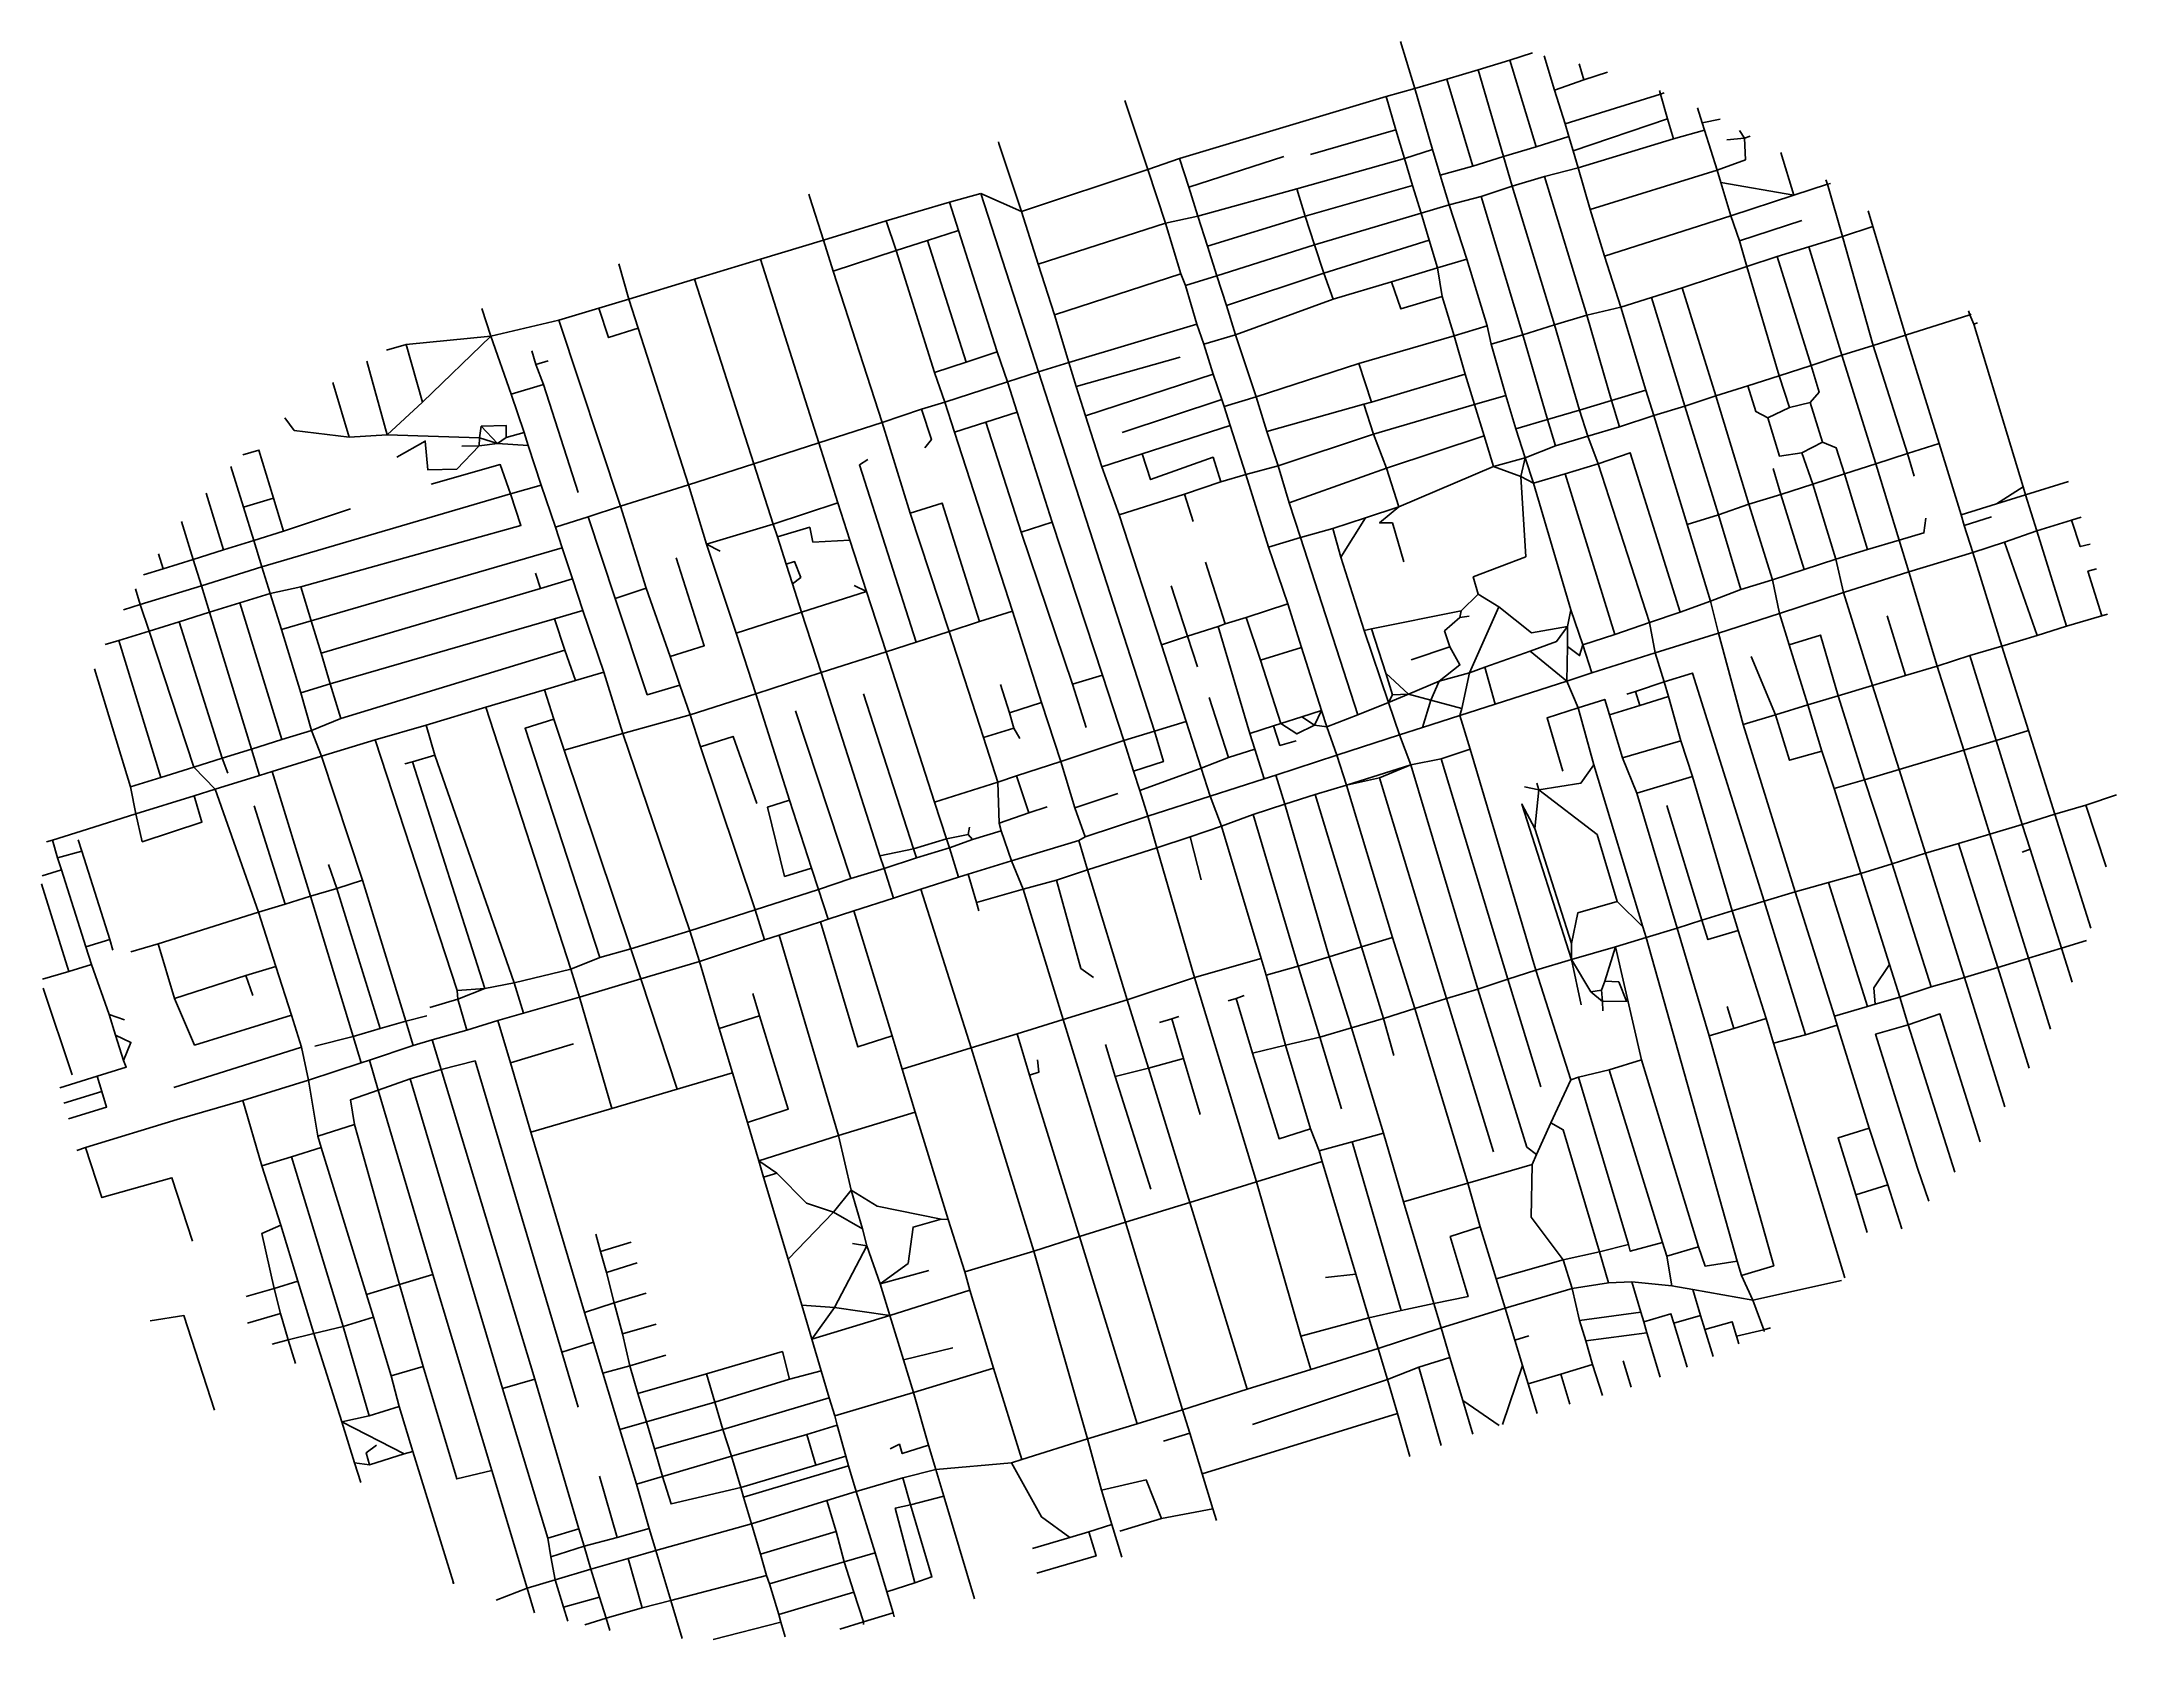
# Model space of a CAD drawing. Header units: metres. Extents: x 625162 to 628314, y 4834254 to 4836683.
import ezdxf

# ---------------------------------------------------------------- set-up
doc = ezdxf.new("R2010")
doc.units = ezdxf.units.M

msp = doc.modelspace()

# ---------------------------------------------------------------- linework, layer by layer
at = {"layer": 'ROADS'}
for points in [[(627248.2, 4836611.1), (627226.6, 4836682.8)], [(627392.5, 4836654.2), (627344.5, 4836639.6)], [(627427.2, 4836665.3), (627392.5, 4836654.2)], [(627432.4, 4836522.9), (627392.5, 4836654.2)], [(627460.6, 4836608.9), (627444.6, 4836661.2)], [(627505, 4836624.4), (627497.9, 4836648.8)], [(627297, 4836625.4), (627248.2, 4836611.1)], [(627344.5, 4836639.6), (627297, 4836625.4)], [(627336.4, 4836493.2), (627297, 4836625.4)], [(627383, 4836507.8), (627344.5, 4836639.6)], [(627505, 4836624.4), (627460.6, 4836608.9)], [(627541, 4836636.1), (627505, 4836624.4)], [(626810.7, 4836583.9), (626807.6, 4836593.3)], [(626842.5, 4836488), (626810.7, 4836583.9)], [(627204.8, 4836599.3), (626890.6, 4836504.7)], [(627248.2, 4836611.1), (627204.8, 4836599.3)], [(627219.5, 4836548.7), (627204.8, 4836599.3)], [(627275.3, 4836518.6), (627248.2, 4836611.1)], [(627476.5, 4836557.8), (627460.6, 4836608.9)], [(627621.7, 4836602.9), (627476.5, 4836557.8)], [(627621.7, 4836602.9), (627620.1, 4836608.1)], [(627627.2, 4836604.8), (627621.7, 4836602.9)], [(627632, 4836565.2), (627621.7, 4836602.9)], [(627482.3, 4836538.2), (627476.5, 4836557.8)], [(627632, 4836565.2), (627488.6, 4836516.8)], [(627641.4, 4836535), (627632, 4836565.2)], [(627684.9, 4836559.3), (627677.7, 4836582)], [(627712, 4836564.8), (627684.9, 4836559.3)], [(627688.5, 4836548.2), (627684.9, 4836559.3)], [(626616.3, 4836528), (626615.6, 4836530.2)], [(626650.5, 4836424.6), (626616.3, 4836528)], [(627219.5, 4836548.7), (627089.7, 4836511.2)], [(627232.7, 4836505.2), (627219.5, 4836548.7)], [(627432.4, 4836522.9), (627383, 4836507.8)], [(627482.3, 4836538.2), (627432.4, 4836522.9)], [(627488.6, 4836516.8), (627482.3, 4836538.2)], [(627641.4, 4836535), (627496.4, 4836490.6)], [(627688.5, 4836548.2), (627641.4, 4836535)], [(627707.4, 4836487.3), (627688.5, 4836548.2)], [(627707.4, 4836487.3), (627750.6, 4836502.9), (627748.9, 4836536)], [(627748.9, 4836536), (627722.4, 4836533.2)], [(627748.9, 4836536), (627741.6, 4836547.6)], [(627748.9, 4836536), (627757.8, 4836539.1)], [(626890.6, 4836504.7), (626842.5, 4836488)], [(626905, 4836461.3), (626890.6, 4836504.7)], [(626905, 4836461.3), (627049.2, 4836508)], [(627232.7, 4836505.2), (627069.1, 4836458.7)], [(627275.3, 4836518.6), (627232.7, 4836505.2)], [(627245, 4836464), (627232.7, 4836505.2)], [(627287, 4836479.6), (627275.3, 4836518.6)], [(627336.4, 4836493.2), (627287, 4836479.6)], [(627383, 4836507.8), (627336.4, 4836493.2)], [(627396.1, 4836462.8), (627383, 4836507.8)], [(627496.4, 4836490.6), (627445.5, 4836477.6)], [(627496.4, 4836490.6), (627488.6, 4836516.8)], [(627514.9, 4836427.6), (627496.4, 4836490.6)], [(627824.2, 4836449.4), (627804.4, 4836514.1)], [(626842.5, 4836488), (626650.5, 4836424.6)], [(626869.6, 4836406.9), (626842.5, 4836488)], [(626918.8, 4836417.2), (626905, 4836461.3)], [(627069.1, 4836458.7), (626918.8, 4836417.2)], [(627081.8, 4836417.1), (627069.1, 4836458.7)], [(627245, 4836464), (627081.8, 4836417.1)], [(627257.8, 4836421.8), (627245, 4836464)], [(627300.6, 4836434.3), (627287, 4836479.6)], [(627396.1, 4836462.8), (627349.1, 4836447.3)], [(627445.5, 4836477.6), (627396.1, 4836462.8)], [(627460.3, 4836252.4), (627396.1, 4836462.8)], [(627509.6, 4836267), (627445.5, 4836477.6)], [(627707.4, 4836487.3), (627514.9, 4836427.6)], [(627713, 4836468.6), (627707.4, 4836487.3)], [(627728.3, 4836417.9), (627713, 4836468.6)], [(627713, 4836468.6), (627824.2, 4836449.4)], [(627875, 4836465.7), (627824.2, 4836449.4)], [(627875, 4836465.7), (627872.5, 4836472.6)], [(627879.7, 4836467.2), (627875, 4836465.7)], [(627897.8, 4836386.4), (627875, 4836465.7)], [(626329.1, 4836445.6), (626327.6, 4836450.5)], [(626350, 4836380.8), (626329.1, 4836445.6)], [(626541.3, 4836438.7), (626444.9, 4836410.1)], [(626589.1, 4836451.8), (626541.3, 4836438.7)], [(626555.2, 4836395.6), (626541.3, 4836438.7)], [(626676.6, 4836180.9), (626589.1, 4836451.8)], [(626650.5, 4836424.6), (626589.1, 4836451.8)], [(627300.6, 4836434.3), (627257.8, 4836421.8)], [(627349.1, 4836447.3), (627300.6, 4836434.3)], [(627327.4, 4836352), (627300.6, 4836434.3)], [(627412.6, 4836236.9), (627349.1, 4836447.3)], [(627536.7, 4836356.7), (627514.9, 4836427.6)], [(627824.2, 4836449.4), (627728.3, 4836417.9)], [(626444.9, 4836410.1), (626350, 4836380.8)], [(626460.1, 4836365.1), (626444.9, 4836410.1)], [(626555.2, 4836395.6), (626507.9, 4836380.4)], [(626613.9, 4836211.1), (626555.2, 4836395.6)], [(626676.1, 4836344.4), (626650.5, 4836424.6)], [(626869.6, 4836406.9), (626676.1, 4836344.4)], [(626918.8, 4836417.2), (626869.6, 4836406.9)], [(626892.6, 4836329.8), (626869.6, 4836406.9)], [(626933.1, 4836371.6), (626918.8, 4836417.2)], [(627081.8, 4836417.1), (626933.1, 4836371.6)], [(627096, 4836373.8), (627081.8, 4836417.1)], [(627257.8, 4836421.8), (627096, 4836373.8)], [(627270.1, 4836380.6), (627257.8, 4836421.8)], [(627728.3, 4836417.9), (627536.7, 4836356.7)], [(627741.3, 4836379.8), (627728.3, 4836417.9)], [(627741.3, 4836379.8), (627836.2, 4836410.7)], [(627943.9, 4836401.8), (627897.8, 4836386.4)], [(627943.9, 4836401.8), (627936.8, 4836425.4)], [(627993.9, 4836236.6), (627943.9, 4836401.8)], [(626350, 4836380.8), (626254.4, 4836351.9)], [(626364.8, 4836333.7), (626350, 4836380.8)], [(626460.1, 4836365.1), (626364.8, 4836333.7)], [(626507.9, 4836380.4), (626460.1, 4836365.1)], [(626518.4, 4836179.7), (626460.1, 4836365.1)], [(626566.6, 4836195.6), (626507.9, 4836380.4)], [(626947.5, 4836326.8), (626933.1, 4836371.6)], [(627096, 4836373.8), (626947.5, 4836326.8)], [(627110.1, 4836330.6), (627096, 4836373.8)], [(627110.1, 4836330.6), (627270.1, 4836380.6)], [(627282.9, 4836338.9), (627270.1, 4836380.6)], [(627752.6, 4836340.7), (627741.3, 4836379.8)], [(627846.9, 4836370.7), (627798.6, 4836356.2)], [(627897.8, 4836386.4), (627846.9, 4836370.7)], [(627897.1, 4836205.9), (627846.9, 4836370.7)], [(627944.4, 4836220.9), (627897.8, 4836386.4)], [(626054.3, 4836291.2), (626038.9, 4836345)], [(626254.4, 4836351.9), (626153.7, 4836321.4)], [(626342.7, 4836073), (626254.4, 4836351.9)], [(626438.9, 4836104), (626364.8, 4836333.7)], [(626701.1, 4836267.4), (626676.1, 4836344.4)], [(627282.9, 4836338.9), (627212.8, 4836317.5)], [(627327.4, 4836352), (627282.9, 4836338.9)], [(627289.7, 4836295), (627282.9, 4836338.9)], [(627358.3, 4836250.5), (627327.4, 4836352)], [(627561.4, 4836279.2), (627536.7, 4836356.7)], [(627752.6, 4836340.7), (627654.6, 4836308.6)], [(627798.6, 4836356.2), (627752.6, 4836340.7)], [(627801.8, 4836174.6), (627752.6, 4836340.7)], [(627850.6, 4836190.2), (627798.6, 4836356.2)], [(626153.7, 4836321.4), (626054.3, 4836291.2)], [(626243.9, 4836040.9), (626153.7, 4836321.4)], [(626892.6, 4836329.8), (626701.1, 4836267.4)], [(626899.8, 4836312), (626892.6, 4836329.8)], [(626947.5, 4836326.8), (626899.8, 4836312)], [(626917.3, 4836253.1), (626899.8, 4836312)], [(626962.4, 4836281.6), (626947.5, 4836326.8)], [(627110.1, 4836330.6), (626962.4, 4836281.6)], [(627124.4, 4836291.3), (627110.1, 4836330.6)], [(627212.8, 4836317.5), (627124.4, 4836291.3)], [(627289.7, 4836295), (627227.2, 4836276.4), (627212.8, 4836317.5)], [(627654.6, 4836308.6), (627608, 4836293.5)], [(627705.8, 4836144.3), (627654.6, 4836308.6)], [(625844.4, 4836234.8), (625830.8, 4836277.2)], [(626008.8, 4836277.7), (625947.6, 4836259.1)], [(626054.3, 4836291.2), (626008.8, 4836277.7)], [(626068.3, 4836247.3), (626023.3, 4836232.9), (626008.8, 4836277.7)], [(626068.3, 4836247.3), (626054.3, 4836291.2)], [(626976, 4836237.1), (626962.4, 4836281.6)], [(627124.4, 4836291.3), (626976, 4836237.1)], [(627308, 4836235.7), (627289.7, 4836295)], [(627561.4, 4836279.2), (627509.6, 4836267)], [(627608, 4836293.5), (627561.4, 4836279.2)], [(627599.4, 4836153.1), (627561.4, 4836279.2)], [(627608, 4836293.5), (627658.3, 4836128.6)], [(628091.3, 4836267.5), (628089.5, 4836273.5)], [(625947.6, 4836259.1), (625844.4, 4836234.8)], [(626041.5, 4835976.5), (625947.6, 4836259.1)], [(626145, 4836009.1), (626068.3, 4836247.3)], [(626722.7, 4836194.7), (626701.1, 4836267.4)], [(626917.3, 4836253.1), (626722.7, 4836194.7)], [(626927.8, 4836223), (626917.3, 4836253.1)], [(626976, 4836237.1), (626927.8, 4836223)], [(627007, 4836142.7), (626976, 4836237.1)], [(627358.3, 4836250.5), (627308, 4836235.7)], [(627364.3, 4836223), (627358.3, 4836250.5)], [(627460.3, 4836252.4), (627412.6, 4836236.9)], [(627509.6, 4836267), (627460.3, 4836252.4)], [(627498.6, 4836122.5), (627460.3, 4836252.4)], [(627547.2, 4836137), (627509.6, 4836267)], [(628091.3, 4836267.5), (627993.9, 4836236.6)], [(628091.3, 4836267.5), (628093.5, 4836268.2)], [(628097.6, 4836253.4), (628091.3, 4836267.5)], [(628103.2, 4836255.1), (628097.6, 4836253.4)], [(628172.6, 4836006.2), (628097.6, 4836253.4)], [(625715.8, 4836222.1), (625685.8, 4836213.7)], [(625844.4, 4836234.8), (625715.8, 4836222.1)], [(625740.5, 4836134.9), (625715.8, 4836222.1)], [(625740.5, 4836134.9), (625844.4, 4836234.8)], [(625875.6, 4836146.8), (625844.4, 4836234.8)], [(625912.9, 4836192), (625906.9, 4836212.6)], [(626613.9, 4836211.1), (626566.6, 4836195.6)], [(626629.4, 4836165.4), (626613.9, 4836211.1)], [(626942, 4836177.3), (626927.8, 4836223)], [(627308, 4836235.7), (627163.2, 4836193.2)], [(627324.6, 4836177.4), (627308, 4836235.7)], [(627412.6, 4836236.9), (627364.3, 4836223)], [(627386.7, 4836144.8), (627364.3, 4836223)], [(627450.1, 4836108.1), (627412.6, 4836236.9)], [(627897.1, 4836205.9), (627850.6, 4836190.2)], [(627944.4, 4836220.9), (627897.1, 4836205.9)], [(627948.5, 4836040.8), (627897.1, 4836205.9)], [(627993.9, 4836236.6), (627944.4, 4836220.9)], [(627996.6, 4836056.5), (627944.4, 4836220.9)], [(628045.1, 4836071.7), (627993.9, 4836236.6)], [(625687.1, 4836085.2), (625656.2, 4836197)], [(625912.9, 4836192), (625931.4, 4836197.4)], [(625924.7, 4836161.4), (625912.9, 4836192)], [(626566.6, 4836195.6), (626518.4, 4836179.7)], [(626534.3, 4836134.8), (626518.4, 4836179.7)], [(626676.6, 4836180.9), (626629.4, 4836165.4)], [(626722.7, 4836194.7), (626676.6, 4836180.9)], [(626852.8, 4835634.9), (626676.6, 4836180.9)], [(626734, 4836158.7), (626722.7, 4836194.7)], [(626734, 4836158.7), (626892, 4836203.2)], [(626942, 4836177.3), (626748, 4836113.7)], [(626955.3, 4836138.5), (626942, 4836177.3)], [(627163.2, 4836193.2), (627007, 4836142.7)], [(627182.5, 4836134.8), (627163.2, 4836193.2)], [(627324.6, 4836177.4), (627182.5, 4836134.8)], [(627339.1, 4836131.2), (627324.6, 4836177.4)], [(627801.8, 4836174.6), (627754.4, 4836159.3)], [(627850.6, 4836190.2), (627801.8, 4836174.6)], [(627817.4, 4836126.4), (627801.8, 4836174.6)], [(627850.6, 4836190.2), (627862.8, 4836149.7), (627848.8, 4836134)], [(625629.1, 4836081.7), (625604.6, 4836164.7)], [(625875.6, 4836146.8), (625924.7, 4836161.4)], [(625894.9, 4836088.4), (625875.6, 4836146.8)], [(625924.7, 4836161.4), (625977.1, 4835997.5)], [(626629.4, 4836165.4), (626534.3, 4836134.8)], [(626644.3, 4836119.5), (626629.4, 4836165.4)], [(626748, 4836113.7), (626734, 4836158.7)], [(627007, 4836142.7), (626958.7, 4836128)], [(627023.7, 4836090.1), (627007, 4836142.7)], [(627386.7, 4836144.8), (627339.1, 4836131.2)], [(627401.7, 4836093.9), (627386.7, 4836144.8)], [(627599.4, 4836153.1), (627547.2, 4836137)], [(627611.5, 4836114.5), (627599.4, 4836153.1)], [(627705.8, 4836144.3), (627658.3, 4836128.6)], [(627754.4, 4836159.3), (627705.8, 4836144.3)], [(627755.6, 4835979.9), (627705.8, 4836144.3)], [(627754.4, 4836159.3), (627766.5, 4836120.4), (627784.4, 4836110.7)], [(625687.1, 4836085.2), (625740.5, 4836134.9)], [(626498.8, 4836123.8), (626438.9, 4836104)], [(626534.3, 4836134.8), (626498.8, 4836123.8)], [(626498.8, 4836123.8), (626513.9, 4836078), (626503.8, 4836065.5)], [(626549.1, 4836088.9), (626534.3, 4836134.8)], [(626644.3, 4836119.5), (626596.5, 4836104.2)], [(626697.5, 4835952.5), (626644.3, 4836119.5)], [(626772.8, 4836036.4), (626748, 4836113.7)], [(626955.3, 4836138.5), (626803.6, 4836088.8)], [(626958.7, 4836128), (626955.3, 4836138.5)], [(626967.9, 4836099.1), (626958.7, 4836128)], [(627170.7, 4836131.4), (627023.7, 4836090.1)], [(627182.5, 4836134.8), (627170.7, 4836131.4)], [(627185.5, 4836086), (627170.7, 4836131.4)], [(627339.1, 4836131.2), (627185.5, 4836086)], [(627353.7, 4836083.5), (627339.1, 4836131.2)], [(627450.1, 4836108.1), (627498.6, 4836122.5)], [(627547.2, 4836137), (627498.6, 4836122.5)], [(627510.9, 4836082.9), (627498.6, 4836122.5)], [(627559, 4836097.2), (627547.2, 4836137)], [(627611.5, 4836114.5), (627559, 4836097.2)], [(627658.3, 4836128.6), (627611.5, 4836114.5)], [(627661.8, 4835948.9), (627611.5, 4836114.5)], [(627709.4, 4835963.5), (627658.3, 4836128.6)], [(627784.4, 4836110.7), (627817.4, 4836126.4)], [(627817.4, 4836126.4), (627848.8, 4836134)], [(627848.8, 4836134), (627867.9, 4836073.7)], [(625629.1, 4836081.7), (625545.9, 4836091.8), (625531.7, 4836110.9)], [(625687.1, 4836085.2), (625629.1, 4836081.7)], [(625827.2, 4836080.4), (625687.1, 4836085.2)], [(625826.6, 4836068.1), (625827.2, 4836080.4)], [(625827.2, 4836080.4), (625829.6, 4836098.1)], [(625854.7, 4836071.9), (625827.2, 4836080.4)], [(625867.7, 4836081.2), (625867.8, 4836099.2), (625829.6, 4836098.1)], [(625854.7, 4836071.9), (625829.6, 4836098.1)], [(625854.7, 4836071.9), (625867.7, 4836081.2)], [(625894.9, 4836088.4), (625867.7, 4836081.2)], [(625901.4, 4836069), (625894.9, 4836088.4)], [(626438.9, 4836104), (626342.7, 4836073)], [(626481.6, 4835966), (626438.9, 4836104)], [(626596.5, 4836104.2), (626549.1, 4836088.9)], [(626637, 4835817.3), (626549.1, 4836088.9)], [(626596.5, 4836104.2), (626650, 4835937.3)], [(626967.9, 4836099.1), (626833.9, 4836056.3)], [(626991.4, 4836024.6), (626967.9, 4836099.1)], [(627040.5, 4836038.1), (627023.7, 4836090.1)], [(627185.5, 4836086), (627040.5, 4836038.1)], [(627205.5, 4836034.5), (627185.5, 4836086)], [(627353.7, 4836083.5), (627205.5, 4836034.5)], [(627367.6, 4836036.7), (627353.7, 4836083.5)], [(627401.7, 4836093.9), (627450.1, 4836108.1)], [(627416, 4836050), (627401.7, 4836093.9)], [(627461.8, 4836068.5), (627450.1, 4836108.1)], [(627510.9, 4836082.9), (627461.8, 4836068.5)], [(627559, 4836097.2), (627510.9, 4836082.9)], [(627526.6, 4836041), (627510.9, 4836082.9)], [(627836.2, 4836057.8), (627802.4, 4836052.6), (627784.4, 4836110.7)], [(625514.4, 4835989), (625492.2, 4836061.8), (625467.9, 4836054.5)], [(625826.6, 4836068.1), (625792.7, 4836032.7), (625748.8, 4836031.6), (625744.8, 4836075.5), (625701.6, 4836051.1)], [(625826.6, 4836068.1), (625800.2, 4836067.9)], [(625854.7, 4836071.9), (625826.6, 4836068.1)], [(625901.4, 4836069), (625854.7, 4836071.9)], [(625920.9, 4836008.6), (625901.4, 4836069)], [(626342.7, 4836073), (626243.9, 4836040.9)], [(626371.7, 4835981.5), (626342.7, 4836073)], [(626833.9, 4836056.3), (626772.8, 4836036.4)], [(626953.4, 4836013.7), (626941.8, 4836050.9), (626846.9, 4836017), (626833.9, 4836056.3)], [(627416, 4836050), (627367.6, 4836036.7)], [(627409.2, 4836021.6), (627416, 4836050)], [(627461.8, 4836068.5), (627416, 4836050)], [(627428.5, 4836011.5), (627416, 4836050)], [(627651.4, 4835815.3), (627575.3, 4836057.9), (627526.6, 4836041)], [(627867.9, 4836073.7), (627836.2, 4836057.8)], [(627852.8, 4836010), (627836.2, 4836057.8)], [(627901, 4836025.7), (627888.6, 4836065.3), (627867.9, 4836073.7)], [(627996.6, 4836056.5), (627948.5, 4836040.8)], [(628045.1, 4836071.7), (627996.6, 4836056.5)], [(627996.6, 4836056.5), (628006.8, 4836022.1)], [(628078.1, 4835963.4), (628045.1, 4836071.7)], [(625468.7, 4835974.9), (625449.5, 4836037.1)], [(625874.5, 4835995.3), (625858.8, 4836039.9), (625753.6, 4836010.1)], [(626243.9, 4836040.9), (626145, 4836009.1)], [(626273.2, 4835949.4), (626243.9, 4836040.9)], [(626490.7, 4835770.2), (626404.5, 4836039.4), (626417.5, 4836047.8)], [(626799.3, 4835963.6), (626772.8, 4836036.4)], [(626991.4, 4836024.6), (626953.4, 4836013.7)], [(627040.5, 4836038.1), (626991.4, 4836024.6)], [(627026, 4835914.4), (626991.4, 4836024.6)], [(627057.5, 4835981.8), (627040.5, 4836038.1)], [(627205.5, 4836034.5), (627057.5, 4835981.8)], [(627224.1, 4835975.5), (627205.5, 4836034.5)], [(627367.6, 4836036.7), (627224.1, 4835975.5)], [(627344.3, 4835843.1), (627337, 4835869.2), (627416.8, 4835899.7), (627409.2, 4836021.6)], [(627409.2, 4836021.6), (627367.6, 4836036.7)], [(627428.5, 4836011.5), (627409.2, 4836021.6)], [(627476.7, 4836025.6), (627428.5, 4836011.5)], [(627526.6, 4836041), (627476.7, 4836025.6)], [(627552.4, 4835781.5), (627476.7, 4836025.6)], [(627604.7, 4835799.8), (627526.6, 4836041)], [(627804.6, 4835994.5), (627792.9, 4836034)], [(627901, 4836025.7), (627852.8, 4836010)], [(627948.5, 4836040.8), (627901, 4836025.7)], [(627936, 4835910.8), (627901, 4836025.7)], [(627984.3, 4835924.9), (627948.5, 4836040.8)], [(625438.4, 4835910.3), (625411.9, 4835996.3)], [(625468.7, 4835974.9), (625514.4, 4835989)], [(625874.5, 4835995.3), (625496.8, 4835884.6)], [(625529.7, 4835938.5), (625514.4, 4835989)], [(625874.5, 4835995.3), (625890.1, 4835947.3), (625555.8, 4835853.9)], [(625920.9, 4836008.6), (625874.5, 4835995.3)], [(625942.6, 4835944.5), (625920.9, 4836008.6)], [(626145, 4836009.1), (626041.5, 4835976.5)], [(626172, 4835918.9), (626145, 4836009.1)], [(626898.5, 4835995), (626799.3, 4835963.6)], [(626953.4, 4836013.7), (626898.5, 4835995)], [(626911.7, 4835953.3), (626898.5, 4835995)], [(627485.1, 4835819.1), (627428.5, 4836011.5)], [(627804.6, 4835994.5), (627755.6, 4835979.9)], [(627852.8, 4836010), (627804.6, 4835994.5)], [(627839.6, 4835880.4), (627804.6, 4835994.5)], [(627888.1, 4835896), (627852.8, 4836010)], [(628131.8, 4835980.2), (628172.6, 4836006.2)], [(628176.3, 4835993.8), (628131.8, 4835980.2)], [(628176.3, 4835993.8), (628172.6, 4836006.2)], [(628241.3, 4836013.9), (628176.3, 4835993.8)], [(628193.1, 4835939.1), (628176.3, 4835993.8)], [(625392.2, 4835895.6), (625374.5, 4835953.3)], [(625484.3, 4835924.6), (625468.7, 4835974.9)], [(625529.7, 4835938.5), (625631.3, 4835972.5)], [(625992.6, 4835960.6), (625942.6, 4835944.5)], [(626041.5, 4835976.5), (625992.6, 4835960.6)], [(626033.3, 4835836.2), (625992.6, 4835960.6)], [(626080.5, 4835851.9), (626041.5, 4835976.5)], [(626371.7, 4835981.5), (626273.2, 4835949.4)], [(626390.1, 4835925), (626371.7, 4835981.5)], [(626587, 4835801.3), (626530.4, 4835981.3), (626481.6, 4835966)], [(626541, 4835786.4), (626481.6, 4835966)], [(626863.3, 4835765.8), (626799.3, 4835963.6)], [(627074.6, 4835929), (627057.5, 4835981.8)], [(627173.3, 4835958.8), (627123.7, 4835942.6)], [(627135.8, 4835899.2), (627173.3, 4835958.8)], [(627224.1, 4835975.5), (627173.3, 4835958.8)], [(627224.1, 4835975.5), (627194.8, 4835951.1), (627214.3, 4835951.3), (627231.8, 4835892.1)], [(627709.4, 4835963.5), (627661.8, 4835948.9)], [(627755.6, 4835979.9), (627709.4, 4835963.5)], [(627743.7, 4835850.2), (627709.4, 4835963.5)], [(627791.5, 4835864.7), (627755.6, 4835979.9)], [(627984.3, 4835924.9), (628021.7, 4835936.1), (628024.4, 4835958.4)], [(628131.8, 4835980.2), (628078.1, 4835963.4)], [(628082.9, 4835947.4), (628078.1, 4835963.4)], [(628082.9, 4835947.4), (628124.2, 4835960.2)], [(628246.1, 4835955.3), (628193.1, 4835939.1)], [(628260.5, 4835959.7), (628246.1, 4835955.3)], [(628274.3, 4835918.7), (628259.2, 4835915.3), (628246.1, 4835955.3)], [(625484.3, 4835924.6), (625438.4, 4835910.3)], [(625484.3, 4835924.6), (625529.7, 4835938.5)], [(625496.8, 4835884.6), (625484.3, 4835924.6)], [(625952.7, 4835913.1), (625942.6, 4835944.5)], [(626273.2, 4835949.4), (626172, 4835918.9)], [(626280, 4835930), (626273.2, 4835949.4)], [(626390.1, 4835925), (626333.8, 4835922), (626328.9, 4835944.5), (626280, 4835930)], [(626293.4, 4835888.5), (626280, 4835930)], [(626415.4, 4835847.2), (626390.1, 4835925)], [(626697.5, 4835952.5), (626650, 4835937.3)], [(626650, 4835937.3), (626728.1, 4835706.3)], [(626773.6, 4835719.7), (626697.5, 4835952.5)], [(627074.6, 4835929), (627026, 4835914.4)], [(627123.7, 4835942.6), (627074.6, 4835929)], [(627161.8, 4835659.6), (627074.6, 4835929)], [(627135.8, 4835899.2), (627123.7, 4835942.6)], [(627697.5, 4835832.5), (627661.8, 4835948.9)], [(627984.3, 4835924.9), (627936, 4835910.8)], [(627998.6, 4835876.7), (627984.3, 4835924.9)], [(628096.1, 4835906), (628082.9, 4835947.4)], [(628144.2, 4835921.8), (628096.1, 4835906)], [(628193.1, 4835939.1), (628144.2, 4835921.8)], [(628193.7, 4835779.9), (628144.2, 4835921.8)], [(628238.1, 4835794.4), (628193.1, 4835939.1)], [(625346.6, 4835881.3), (625339.5, 4835904.3)], [(625392.2, 4835895.6), (625346.6, 4835881.3)], [(625438.4, 4835910.3), (625392.2, 4835895.6)], [(625405, 4835855.4), (625392.2, 4835895.6)], [(625952.7, 4835913.1), (625571.7, 4835802.5)], [(625968.5, 4835866.1), (625952.7, 4835913.1)], [(626117, 4835748.3), (626168.7, 4835764.4), (626125.9, 4835898)], [(626217.2, 4835783.7), (626172, 4835918.9)], [(626192.9, 4835908.4), (626172, 4835918.9)], [(626302.9, 4835858.7), (626315.4, 4835868.3), (626306.1, 4835892.3), (626293.4, 4835888.5)], [(626960.2, 4835797.8), (626930.2, 4835891.4)], [(627055.3, 4835828), (627026, 4835914.4)], [(627171.4, 4835787.8), (627135.8, 4835899.2)], [(627888.1, 4835896), (627839.6, 4835880.4)], [(627936, 4835910.8), (627888.1, 4835896)], [(627899.5, 4835845.6), (627888.1, 4835896)], [(628096.1, 4835906), (627998.6, 4835876.7)], [(628140.2, 4835763.8), (628096.1, 4835906)], [(625346.6, 4835881.3), (625316.9, 4835872.4)], [(625496.8, 4835884.6), (625405, 4835855.4)], [(625509.3, 4835843.9), (625496.8, 4835884.6)], [(625920, 4835851.3), (625912.3, 4835874.8)], [(625920, 4835851.3), (625968.5, 4835866.1)], [(625984.5, 4835818), (625968.5, 4835866.1)], [(626302.9, 4835858.7), (626293.4, 4835888.5)], [(626316.5, 4835815.3), (626302.9, 4835858.7)], [(627791.5, 4835864.7), (627743.7, 4835850.2)], [(627839.6, 4835880.4), (627791.5, 4835864.7)], [(627802.4, 4835813.7), (627791.5, 4835864.7)], [(627998.6, 4835876.7), (627899.5, 4835845.6)], [(628042.1, 4835733.4), (627998.6, 4835876.7)], [(628291.9, 4835809.8), (628271, 4835877.8), (628283.9, 4835881.6)], [(625286.3, 4835819), (625311.9, 4835827.2)], [(625311.9, 4835827.2), (625304.6, 4835851.1)], [(625405, 4835855.4), (625311.9, 4835827.2)], [(625325.2, 4835786.7), (625311.9, 4835827.2)], [(625417, 4835815.7), (625405, 4835855.4)], [(625463, 4835829.6), (625417, 4835815.7)], [(625509.3, 4835843.9), (625463, 4835829.6)], [(625527, 4835621.9), (625463, 4835829.6)], [(625555.8, 4835853.9), (625509.3, 4835843.9)], [(625526.3, 4835789.2), (625509.3, 4835843.9)], [(625571.7, 4835802.5), (625555.8, 4835853.9)], [(625586.9, 4835753.3), (625920, 4835851.3)], [(626080.5, 4835851.9), (626033.3, 4835836.2)], [(626131.4, 4835704.8), (626082.1, 4835690.1), (626033.3, 4835836.2)], [(626117, 4835748.3), (626080.5, 4835851.9)], [(626415.4, 4835847.2), (626316.5, 4835815.3)], [(626415.4, 4835847.2), (626396.6, 4835856.2)], [(626445.3, 4835755.4), (626415.4, 4835847.2)], [(626902.8, 4835779), (626878.1, 4835855.6)], [(627055.3, 4835828), (626992, 4835807.7)], [(627075.9, 4835762), (627055.3, 4835828)], [(627318.5, 4835817.8), (627344.3, 4835843.1)], [(627375.8, 4835823.8), (627344.3, 4835843.1)], [(627697.5, 4835832.5), (627651.4, 4835815.3)], [(627743.7, 4835850.2), (627697.5, 4835832.5)], [(627709.4, 4835783.8), (627697.5, 4835832.5)], [(627899.5, 4835845.6), (627802.4, 4835813.7)], [(627943.8, 4835704.1), (627899.5, 4835845.6)], [(625371.2, 4835800.9), (625325.2, 4835786.7)], [(625417, 4835815.7), (625371.2, 4835800.9)], [(625436.5, 4835593.5), (625371.2, 4835800.9)], [(625480.8, 4835607.3), (625417, 4835815.7)], [(625571.7, 4835802.5), (625526.3, 4835789.2)], [(625586.9, 4835753.3), (625571.7, 4835802.5)], [(625941.4, 4835805.6), (625600.6, 4835706.8)], [(625984.5, 4835818), (625941.4, 4835805.6)], [(625956.9, 4835757.8), (625941.4, 4835805.6)], [(626016.4, 4835724.2), (625984.5, 4835818)], [(626316.5, 4835815.3), (626217.2, 4835783.7)], [(626346.2, 4835723.7), (626316.5, 4835815.3)], [(626587, 4835801.3), (626541, 4835786.4)], [(626637, 4835817.3), (626587, 4835801.3)], [(626681.2, 4835678.1), (626637, 4835817.3)], [(626960.2, 4835797.8), (626949.5, 4835793.7)], [(626992, 4835807.7), (626960.2, 4835797.8)], [(627014, 4835742.7), (626992, 4835807.7)], [(627318.5, 4835817.8), (627182.4, 4835790.2)], [(627301.4, 4835763), (627293.6, 4835787.1), (627316.9, 4835807.6)], [(627316.9, 4835807.6), (627318.5, 4835817.8)], [(627316.9, 4835807.6), (627331, 4835809.5)], [(627331.5, 4835723.2), (627375.8, 4835823.8)], [(627480.2, 4835793.8), (627425.5, 4835784.2), (627375.8, 4835823.8)], [(627480.2, 4835793.8), (627485.1, 4835819.1)], [(627503.3, 4835765.7), (627485.1, 4835819.1)], [(627604.7, 4835799.8), (627552.4, 4835781.5)], [(627651.4, 4835815.3), (627604.7, 4835799.8)], [(627613.2, 4835753.9), (627604.7, 4835799.8)], [(627802.4, 4835813.7), (627709.4, 4835783.8)], [(627816.9, 4835766.1), (627802.4, 4835813.7)], [(627993.8, 4835719.1), (627966.1, 4835809.9)], [(628291.9, 4835809.8), (628238.1, 4835794.4)], [(628300.4, 4835812.3), (628291.9, 4835809.8)], [(625279.1, 4835772.5), (625258.5, 4835766.2)], [(625325.2, 4835786.7), (625279.1, 4835772.5)], [(625343.1, 4835564.3), (625279.1, 4835772.5)], [(625393.3, 4835580), (625325.2, 4835786.7)], [(625555.6, 4835693.2), (625526.3, 4835789.2)], [(626246.9, 4835691.4), (626217.2, 4835783.7)], [(626490.7, 4835770.2), (626445.3, 4835755.4)], [(626541, 4835786.4), (626490.7, 4835770.2)], [(626593, 4835625.3), (626541, 4835786.4)], [(626902.8, 4835779), (626863.3, 4835765.8)], [(626900.7, 4835649.3), (626863.3, 4835765.8)], [(626949.5, 4835793.7), (626902.8, 4835779)], [(626902.8, 4835779), (626918, 4835732.4)], [(626997.5, 4835631.2), (626949.5, 4835793.7)], [(627171.4, 4835787.8), (627182.4, 4835790.2)], [(627208.4, 4835678.4), (627171.4, 4835787.8)], [(627204, 4835722.7), (627182.4, 4835790.2)], [(627423.5, 4835756.3), (627463.7, 4835771.2), (627480.2, 4835793.8)], [(627480.3, 4835763.5), (627480.2, 4835793.8)], [(627480.3, 4835763.5), (627498.5, 4835749.7), (627503.3, 4835765.7)], [(627552.4, 4835781.5), (627503.3, 4835765.7)], [(627517.2, 4835723.5), (627503.3, 4835765.7)], [(627709.4, 4835783.8), (627613.2, 4835753.9)], [(627747.2, 4835645), (627709.4, 4835783.8)], [(627891.4, 4835688.5), (627864.4, 4835780.7), (627816.9, 4835766.1)], [(627845.5, 4835674.6), (627816.9, 4835766.1)], [(628193.7, 4835779.9), (628140.2, 4835763.8)], [(628238.1, 4835794.4), (628193.7, 4835779.9)], [(625600.6, 4835706.8), (625586.9, 4835753.3)], [(625956.9, 4835757.8), (625616.5, 4835653.9)], [(625973, 4835711.7), (625956.9, 4835757.8)], [(626131.4, 4835704.8), (626117, 4835748.3)], [(626445.3, 4835755.4), (626346.2, 4835723.7)], [(626518.7, 4835526.9), (626445.3, 4835755.4)], [(627075.9, 4835762), (627014, 4835742.7)], [(627044.8, 4835646.4), (627014, 4835742.7)], [(627106.5, 4835666), (627075.9, 4835762)], [(627242.8, 4835742.9), (627301.4, 4835763)], [(627285.5, 4835710.8), (627316.8, 4835735.4), (627301.4, 4835763)], [(627354.7, 4835732.1), (627423.5, 4835756.3)], [(627479.4, 4835710.9), (627423.5, 4835756.3)], [(627479.4, 4835710.9), (627480.3, 4835763.5)], [(627613.2, 4835753.9), (627517.2, 4835723.5)], [(627627, 4835709.6), (627613.2, 4835753.9)], [(627796.4, 4835659.7), (627759.4, 4835748.2)], [(628042.1, 4835733.4), (627993.8, 4835719.1)], [(628091.5, 4835749.5), (628042.1, 4835733.4)], [(628082.3, 4835606), (628042.1, 4835733.4)], [(628140.2, 4835763.8), (628091.5, 4835749.5)], [(628131.3, 4835620.6), (628091.5, 4835749.5)], [(628180.5, 4835635.8), (628140.2, 4835763.8)], [(625297.1, 4835550.2), (625242.2, 4835729.4)], [(625600.6, 4835706.8), (625555.6, 4835693.2)], [(625616.5, 4835653.9), (625600.6, 4835706.8)], [(625973, 4835711.7), (625925.8, 4835697.5)], [(626016.4, 4835724.2), (625973, 4835711.7)], [(626044.9, 4835631.1), (626016.4, 4835724.2)], [(626147.1, 4835659.6), (626131.4, 4835704.8)], [(626346.2, 4835723.7), (626246.9, 4835691.4)], [(626435.5, 4835445.1), (626346.2, 4835723.7)], [(626632.5, 4835662.5), (626618.8, 4835705.6)], [(626773.6, 4835719.7), (626728.1, 4835706.3)], [(626728.1, 4835706.3), (626748.9, 4835640.3)], [(626806.2, 4835620.3), (626773.6, 4835719.7)], [(627214.3, 4835689.8), (627204, 4835722.7)], [(627238.5, 4835690.9), (627204, 4835722.7)], [(627285.5, 4835710.8), (627238.5, 4835690.9)], [(627272.8, 4835681.8), (627285.5, 4835710.8)], [(627285.5, 4835710.8), (627331.5, 4835723.2)], [(627319.9, 4835669.1), (627331.5, 4835723.2)], [(627331.5, 4835723.2), (627354.7, 4835732.1)], [(627370.2, 4835675.6), (627354.7, 4835732.1)], [(627479.4, 4835710.9), (627370.2, 4835675.6)], [(627517.2, 4835723.5), (627479.4, 4835710.9)], [(627496.4, 4835670.4), (627479.4, 4835710.9)], [(627627, 4835709.6), (627583.7, 4835695)], [(627779.1, 4835376.3), (627670, 4835723), (627627, 4835709.6)], [(627633.8, 4835687.2), (627627, 4835709.6)], [(627943.8, 4835704.1), (627891.4, 4835688.5)], [(627993.8, 4835719.1), (627943.8, 4835704.1)], [(627984.1, 4835576.4), (627943.8, 4835704.1)], [(625572.1, 4835635.8), (625555.6, 4835693.2)], [(625837, 4835671), (625746.1, 4835643.8)], [(625925.8, 4835697.5), (625837, 4835671)], [(625965.9, 4835273.2), (625837, 4835671)], [(625940.3, 4835652.7), (625925.8, 4835697.5)], [(626246.9, 4835691.4), (626147.1, 4835659.6)], [(626298.5, 4835530.1), (626246.9, 4835691.4)], [(626486.4, 4835455.7), (626410.5, 4835691.5)], [(626681.2, 4835678.1), (626632.5, 4835662.5)], [(626710.5, 4835588.6), (626681.2, 4835678.1)], [(626965, 4835594.9), (626935.7, 4835686.1)], [(627208.4, 4835678.4), (627161.8, 4835659.6)], [(627208.4, 4835678.4), (627238.5, 4835690.9)], [(627208.4, 4835678.4), (627214.3, 4835689.8)], [(627225.1, 4835629.2), (627208.4, 4835678.4)], [(627214.3, 4835689.8), (627238.5, 4835690.9)], [(627238.5, 4835690.9), (627272.8, 4835681.8)], [(627260, 4835640.3), (627272.8, 4835681.8)], [(627272.8, 4835681.8), (627319.9, 4835669.1)], [(627370.2, 4835675.6), (627316.9, 4835658.4)], [(627496.4, 4835670.4), (627449.2, 4835654.9), (627473, 4835574)], [(627496.4, 4835670.4), (627536.9, 4835682.9), (627543.9, 4835659.6)], [(627520.4, 4835583.7), (627496.4, 4835670.4)], [(627590.3, 4835673.8), (627543.9, 4835659.6)], [(627583.7, 4835695), (627570.5, 4835690.9)], [(627590.3, 4835673.8), (627583.7, 4835695)], [(627633.8, 4835687.2), (627590.3, 4835673.8)], [(627652.2, 4835619.8), (627633.8, 4835687.2)], [(627845.5, 4835674.6), (627796.4, 4835659.7)], [(627891.4, 4835688.5), (627845.5, 4835674.6)], [(627866.7, 4835604.2), (627845.5, 4835674.6)], [(627891.4, 4835688.5), (627931.3, 4835560.8)], [(625572.1, 4835635.8), (625616.5, 4835653.9)], [(625746.1, 4835643.8), (625669, 4835621.5)], [(625759.3, 4835598), (625746.1, 4835643.8)], [(626010.3, 4835290.6), (625896.6, 4835639.1), (625940.3, 4835652.7)], [(625956.1, 4835605.6), (625940.3, 4835652.7)], [(626147.1, 4835659.6), (626044.9, 4835631.1)], [(626163.2, 4835610.9), (626147.1, 4835659.6)], [(626391.5, 4835410.9), (626307.2, 4835665.6)], [(626593, 4835625.3), (626639.2, 4835639.5)], [(626639.2, 4835639.5), (626632.5, 4835662.5)], [(626648.1, 4835623.7), (626639.2, 4835639.5)], [(626900.7, 4835649.3), (626852.8, 4835634.9)], [(626923.8, 4835578.3), (626900.7, 4835649.3)], [(627033.7, 4835642.6), (626997.5, 4835631.2)], [(627044.8, 4835646.4), (627033.7, 4835642.6)], [(627033.7, 4835642.6), (627043.3, 4835613), (627068.2, 4835619.9)], [(627076.7, 4835656.4), (627044.8, 4835646.4)], [(627095.9, 4835643.7), (627069.1, 4835630.5), (627044.8, 4835646.4)], [(627106.5, 4835666), (627076.7, 4835656.4)], [(627095.9, 4835643.7), (627076.7, 4835656.4)], [(627095.9, 4835643.7), (627106.5, 4835666)], [(627114.5, 4835641.1), (627095.9, 4835643.7)], [(627114.5, 4835641.1), (627106.5, 4835666)], [(627161.8, 4835659.6), (627114.5, 4835641.1)], [(627129.6, 4835598.1), (627114.5, 4835641.1)], [(627260, 4835640.3), (627225.1, 4835629.2)], [(627316.9, 4835658.4), (627260, 4835640.3)], [(627319.9, 4835669.1), (627316.9, 4835658.4)], [(627332.2, 4835607.4), (627316.9, 4835658.4)], [(627543.9, 4835659.6), (627563.6, 4835594.2)], [(627796.4, 4835659.7), (627747.2, 4835645)], [(627825.9, 4835390.4), (627747.2, 4835645)], [(627866.7, 4835604.2), (627817.6, 4835590.6), (627796.4, 4835659.7)], [(625480.8, 4835607.3), (625436.5, 4835593.5)], [(625527, 4835621.9), (625480.8, 4835607.3)], [(625493.2, 4835567.4), (625480.8, 4835607.3)], [(625572.1, 4835635.8), (625527, 4835621.9)], [(625587.2, 4835596.5), (625572.1, 4835635.8)], [(625669, 4835621.5), (625587.2, 4835596.5)], [(625793.4, 4835240.4), (625669, 4835621.5)], [(625956.1, 4835605.6), (626044.9, 4835631.1)], [(626146.9, 4835331.2), (626044.9, 4835631.1)], [(626163.2, 4835610.9), (626212.5, 4835626.8), (626248.8, 4835524.6)], [(626246.3, 4835363.2), (626163.2, 4835610.9)], [(626614.6, 4835557.3), (626593, 4835625.3)], [(626806.2, 4835620.3), (626710.5, 4835588.6)], [(626852.8, 4835634.9), (626806.2, 4835620.3)], [(626821.1, 4835574.1), (626806.2, 4835620.3)], [(626821.1, 4835574.1), (626866.3, 4835588.6), (626852.8, 4835634.9)], [(627005.1, 4835607.5), (626965, 4835594.9)], [(627005.1, 4835607.5), (626997.5, 4835631.2)], [(627019.5, 4835562.3), (627005.1, 4835607.5)], [(627225.1, 4835629.2), (627129.6, 4835598.1)], [(627242.1, 4835583.7), (627225.1, 4835629.2)], [(627332.2, 4835607.4), (627288.4, 4835592.8)], [(627432.2, 4835271.5), (627332.2, 4835607.4)], [(627652.2, 4835619.8), (627563.6, 4835594.2)], [(627670.2, 4835565.9), (627652.2, 4835619.8)], [(628131.3, 4835620.6), (628082.3, 4835606)], [(628180.5, 4835635.8), (628131.3, 4835620.6)], [(628170.9, 4835493.1), (628131.3, 4835620.6)], [(628220.5, 4835508.6), (628180.5, 4835635.8)], [(625393.3, 4835580), (625343.1, 4835564.3)], [(625436.5, 4835593.5), (625393.3, 4835580)], [(625425.7, 4835546.4), (625393.3, 4835580)], [(625436.5, 4835593.5), (625444.8, 4835571.1)], [(625587.2, 4835596.5), (625512.2, 4835573.2)], [(625649.6, 4835408.2), (625587.2, 4835596.5)], [(625725.4, 4835588.2), (625713.8, 4835585.1)], [(625725.4, 4835588.2), (625759.3, 4835598)], [(625835.6, 4835243.8), (625725.4, 4835588.2)], [(625879.8, 4835252.3), (625759.3, 4835598)], [(626057.3, 4835303.8), (625956.1, 4835605.6)], [(626710.5, 4835588.6), (626643.3, 4835566.9)], [(626731.7, 4835518.2), (626710.5, 4835588.6)], [(626923.8, 4835578.3), (626830.5, 4835544.8)], [(626965, 4835594.9), (626923.8, 4835578.3)], [(626937.4, 4835535.9), (626923.8, 4835578.3)], [(627129.6, 4835598.1), (627036.9, 4835567.7)], [(627144.7, 4835552.7), (627129.6, 4835598.1)], [(627242.1, 4835583.7), (627144.7, 4835552.7)], [(627242.1, 4835583.7), (627194.8, 4835563.7)], [(627288.4, 4835592.8), (627242.1, 4835583.7)], [(627343.8, 4835242.8), (627242.1, 4835583.7)], [(627288.4, 4835592.8), (627389.8, 4835257.8)], [(627436.9, 4835545.4), (627500.7, 4835555.7), (627520.4, 4835583.7)], [(627594.9, 4835337.6), (627520.4, 4835583.7)], [(627563.6, 4835594.2), (627585.6, 4835540.3)], [(627885.2, 4835547.5), (627866.7, 4835604.2)], [(627984.1, 4835576.4), (627931.3, 4835560.8)], [(628082.3, 4835606), (627984.1, 4835576.4)], [(628023.9, 4835449.1), (627984.1, 4835576.4)], [(628121.9, 4835478.2), (628082.3, 4835606)], [(625343.1, 4835564.3), (625297.1, 4835550.2)], [(625305.3, 4835508.9), (625297.1, 4835550.2)], [(625425.7, 4835546.4), (625393.7, 4835536.3)], [(625493.2, 4835567.4), (625425.7, 4835546.4)], [(625491.4, 4835359.9), (625425.7, 4835546.4)], [(625512.2, 4835573.2), (625493.2, 4835567.4)], [(625570.5, 4835383.8), (625512.2, 4835573.2)], [(626614.6, 4835557.3), (626518.7, 4835526.9)], [(626643.3, 4835566.9), (626614.6, 4835557.3)], [(626616.9, 4835494.8), (626614.6, 4835557.3)], [(626661.9, 4835510.7), (626643.3, 4835566.9)], [(626830.5, 4835544.8), (626821.1, 4835574.1)], [(626842.7, 4835505.5), (626830.5, 4835544.8)], [(627019.5, 4835562.3), (626937.4, 4835535.9)], [(627036.9, 4835567.7), (627019.5, 4835562.3)], [(627050.8, 4835523.6), (627036.9, 4835567.7)], [(627144.7, 4835552.7), (627097, 4835538.5)], [(627194.8, 4835563.7), (627144.7, 4835552.7)], [(627214.4, 4835321.2), (627144.7, 4835552.7)], [(627296.2, 4835228.6), (627194.8, 4835563.7)], [(627436.9, 4835545.4), (627415.1, 4835550.2)], [(627430.7, 4835486.8), (627436.9, 4835545.4)], [(627436.9, 4835545.4), (627433.7, 4835555.9)], [(627555.8, 4835376.1), (627525.4, 4835477.5), (627436.9, 4835545.4)], [(627670.2, 4835565.9), (627585.6, 4835540.3)], [(627730.5, 4835361.7), (627670.2, 4835565.9)], [(627931.3, 4835560.8), (627885.2, 4835547.5)], [(627926, 4835418.4), (627885.2, 4835547.5)], [(627973.6, 4835433), (627931.3, 4835560.8)], [(625393.7, 4835536.3), (625405.5, 4835496.2), (625315, 4835466.6), (625305.3, 4835508.9)], [(625393.7, 4835536.3), (625305.3, 4835508.9)], [(625532.2, 4835371.8), (625485, 4835521.5)], [(626298.5, 4835530.1), (626264.7, 4835519.2), (626290.9, 4835414), (626331.8, 4835426.6)], [(626331.8, 4835426.6), (626298.5, 4835530.1)], [(626537, 4835470.9), (626518.7, 4835526.9)], [(626661.9, 4835510.7), (626689.8, 4835519.6)], [(626731.7, 4835518.2), (626797, 4835539.9)], [(626747.4, 4835474), (626731.7, 4835518.2)], [(626937.4, 4835535.9), (626842.7, 4835505.5)], [(626954.8, 4835490.6), (626937.4, 4835535.9)], [(627050.8, 4835523.6), (627002.6, 4835508.2)], [(627097, 4835538.5), (627050.8, 4835523.6)], [(627118.1, 4835291.8), (627050.8, 4835523.6)], [(627167.3, 4835307.1), (627097, 4835538.5)], [(627430.7, 4835486.8), (627410.9, 4835523.8), (627486.5, 4835287.5)], [(627646.7, 4835335.1), (627585.6, 4835540.3)], [(627684.4, 4835347.3), (627631.1, 4835521.9)], [(628267.9, 4835522.4), (628220.5, 4835508.6)], [(628314.3, 4835537.8), (628267.9, 4835522.4)], [(628267.9, 4835522.4), (628298.6, 4835428.7)], [(625231.8, 4835486), (625178.4, 4835469)], [(625305.3, 4835508.9), (625231.8, 4835486)], [(626569.5, 4835477.8), (626571.6, 4835489)], [(626619.7, 4835483.2), (626576.2, 4835470)], [(626616.9, 4835494.8), (626661.9, 4835510.7)], [(626619.7, 4835483.2), (626616.9, 4835494.8)], [(626635.3, 4835437.8), (626619.7, 4835483.2)], [(626842.7, 4835505.5), (626747.4, 4835474)], [(626856.2, 4835457.6), (626842.7, 4835505.5)], [(626954.8, 4835490.6), (626907.2, 4835474.2)], [(626954.8, 4835490.6), (627002.6, 4835508.2)], [(627014.9, 4835289.5), (626954.8, 4835490.6)], [(627071.2, 4835277.4), (627002.6, 4835508.2)], [(627486.5, 4835311.8), (627430.7, 4835486.8)], [(628170.9, 4835493.1), (628121.9, 4835478.2)], [(628220.5, 4835508.6), (628170.9, 4835493.1)], [(628183, 4835455.4), (628170.9, 4835493.1)], [(628275.2, 4835335.4), (628220.5, 4835508.6)], [(625178.4, 4835469), (625169.3, 4835466.3)], [(625186.2, 4835442.4), (625178.4, 4835469)], [(625186.2, 4835442.4), (625223.1, 4835452.3)], [(625223.1, 4835452.3), (625217.6, 4835469.6)], [(625223.1, 4835452.3), (625265.5, 4835318.2)], [(626486.4, 4835455.7), (626435.5, 4835445.1)], [(626537, 4835470.9), (626486.4, 4835455.7)], [(626491.1, 4835442.1), (626486.4, 4835455.7)], [(626541.1, 4835457.5), (626491.1, 4835442.1)], [(626569.5, 4835477.8), (626537, 4835470.9)], [(626541.1, 4835457.5), (626537, 4835470.9)], [(626576.2, 4835470), (626541.1, 4835457.5)], [(626554.8, 4835412.8), (626541.1, 4835457.5)], [(626576.2, 4835470), (626569.5, 4835477.8)], [(626737.9, 4835468.6), (626635.3, 4835437.8)], [(626747.4, 4835474), (626737.9, 4835468.6)], [(626751.2, 4835424.1), (626737.9, 4835468.6)], [(626856.2, 4835457.6), (626751.2, 4835424.1)], [(626907.2, 4835474.2), (626856.2, 4835457.6)], [(626913.6, 4835260.4), (626856.2, 4835457.6)], [(626907.2, 4835474.2), (626923.7, 4835409)], [(628023.9, 4835449.1), (627973.6, 4835433)], [(628074.5, 4835463.9), (628023.9, 4835449.1)], [(628083.3, 4835260.5), (628023.9, 4835449.1)], [(628121.9, 4835478.2), (628074.5, 4835463.9)], [(628133.8, 4835275.7), (628074.5, 4835463.9)], [(628180.6, 4835289.7), (628121.9, 4835478.2)], [(628183, 4835455.4), (628170.8, 4835451)], [(628230.7, 4835305), (628183, 4835455.4)], [(625192, 4835424.2), (625162.9, 4835414.8)], [(625192, 4835424.2), (625186.2, 4835442.4)], [(625229.2, 4835306.9), (625192, 4835424.2)], [(625610.3, 4835395.8), (625598.1, 4835432.1)], [(626342.2, 4835394.1), (626331.8, 4835426.6)], [(626441.9, 4835426.2), (626391.5, 4835410.9)], [(626441.9, 4835426.2), (626435.5, 4835445.1)], [(626491.1, 4835442.1), (626441.9, 4835426.2)], [(626456.5, 4835381), (626441.9, 4835426.2)], [(626569.5, 4835417.3), (626554.8, 4835412.8)], [(626635.3, 4835437.8), (626569.5, 4835417.3)], [(626582.6, 4835374.4), (626569.5, 4835417.3)], [(626653.5, 4835394.8), (626635.3, 4835437.8)], [(626751.2, 4835424.1), (626704, 4835408.4)], [(626811.3, 4835226.5), (626751.2, 4835424.1)], [(627926, 4835418.4), (627876.7, 4835404.8)], [(627973.6, 4835433), (627926, 4835418.4)], [(627969.3, 4835280.3), (627926, 4835418.4)], [(628032.9, 4835246.2), (627973.6, 4835433)], [(625161.8, 4835402.8), (625203.5, 4835269.6)], [(625610.3, 4835395.8), (625570.5, 4835383.8)], [(625649.6, 4835408.2), (625610.3, 4835395.8)], [(625676.2, 4835182.8), (625610.3, 4835395.8)], [(625715.3, 4835193.8), (625649.6, 4835408.2)], [(626342.2, 4835394.1), (626246.3, 4835363.2)], [(626391.5, 4835410.9), (626342.2, 4835394.1)], [(626357.1, 4835348.8), (626342.2, 4835394.1)], [(626497.8, 4835394.6), (626456.5, 4835381)], [(626554.8, 4835412.8), (626497.8, 4835394.6)], [(626574.3, 4835153.6), (626497.8, 4835394.6)], [(626653.5, 4835394.8), (626582.6, 4835374.4)], [(626704, 4835408.4), (626653.5, 4835394.8)], [(626714.2, 4835196.7), (626653.5, 4835394.8)], [(626704, 4835408.4), (626740.8, 4835274.1), (626760.1, 4835260.5)], [(627825.9, 4835390.4), (627779.1, 4835376.3)], [(627876.7, 4835404.8), (627825.9, 4835390.4)], [(627886, 4835201.6), (627825.9, 4835390.4)], [(627935.8, 4835216.3), (627876.7, 4835404.8)], [(625491.4, 4835359.9), (625339, 4835311.6)], [(625532.2, 4835371.8), (625491.4, 4835359.9)], [(625518, 4835277.3), (625491.4, 4835359.9)], [(625570.5, 4835383.8), (625532.2, 4835371.8)], [(625635.3, 4835170.6), (625570.5, 4835383.8)], [(626246.3, 4835363.2), (626146.9, 4835331.2)], [(626260.4, 4835317.8), (626246.3, 4835363.2)], [(626395.9, 4835361.5), (626357.1, 4835348.8)], [(626456.5, 4835381), (626395.9, 4835361.5)], [(626454, 4835171.6), (626395.9, 4835361.5)], [(626586, 4835361.8), (626582.6, 4835374.4)], [(627486.5, 4835311.8), (627495.7, 4835358.5), (627555.8, 4835376.1)], [(627594.9, 4835337.6), (627555.8, 4835376.1)], [(627730.5, 4835361.7), (627684.4, 4835347.3)], [(627779.1, 4835376.3), (627730.5, 4835361.7)], [(627739.6, 4835331.8), (627730.5, 4835361.7)], [(627842, 4835173.5), (627779.1, 4835376.3)], [(626146.9, 4835331.2), (626057.3, 4835303.8)], [(626161.4, 4835284.9), (626146.9, 4835331.2)], [(626282.4, 4835324.7), (626260.4, 4835317.8)], [(626345.1, 4835344.8), (626282.4, 4835324.7)], [(626372.8, 4835020.4), (626282.4, 4835324.7)], [(626357.1, 4835348.8), (626345.1, 4835344.8)], [(626454, 4835171.6), (626402.1, 4835155), (626345.1, 4835344.8)], [(627599.9, 4835321.1), (627594.9, 4835337.6)], [(627646.7, 4835335.1), (627599.9, 4835321.1)], [(627684.4, 4835347.3), (627646.7, 4835335.1)], [(627695.4, 4835171.7), (627646.7, 4835335.1)], [(627739.6, 4835331.8), (627693.5, 4835318.1), (627684.4, 4835347.3)], [(627782, 4835197.9), (627739.6, 4835331.8)], [(625229.2, 4835306.9), (625265.5, 4835318.2)], [(625237.7, 4835280.1), (625229.2, 4835306.9)], [(625265.5, 4835318.2), (625270, 4835302)], [(625339, 4835311.6), (625297.4, 4835299.4)], [(625363.7, 4835228.4), (625339, 4835311.6)], [(626057.3, 4835303.8), (626010.3, 4835290.6)], [(626072.6, 4835258.2), (626057.3, 4835303.8)], [(626260.4, 4835317.8), (626161.4, 4835284.9)], [(627118.1, 4835291.8), (627071.2, 4835277.4)], [(627167.3, 4835307.1), (627118.1, 4835291.8)], [(627152.2, 4835184.1), (627118.1, 4835291.8)], [(627214.4, 4835321.2), (627167.3, 4835307.1)], [(627200.5, 4835198), (627167.3, 4835307.1)], [(627248.4, 4835213.2), (627214.4, 4835321.2)], [(627486.5, 4835287.5), (627486.5, 4835311.8)], [(627553.1, 4835307.2), (627486.5, 4835287.5)], [(627537, 4835254.7), (627553.1, 4835307.2)], [(627599.9, 4835321.1), (627553.1, 4835307.2)], [(627553.1, 4835307.2), (627592.5, 4835135.2)], [(627738.2, 4834829.1), (627599.9, 4835321.1)], [(628230.7, 4835305), (628180.6, 4835289.7)], [(628268.6, 4835316.6), (628230.7, 4835305)], [(628246.8, 4835253.5), (628230.7, 4835305)], [(625203.5, 4835269.6), (625163.3, 4835258)], [(625237.7, 4835280.1), (625203.5, 4835269.6)], [(625264.4, 4835204.4), (625237.7, 4835280.1)], [(625472.2, 4835263.6), (625363.7, 4835228.4)], [(625518, 4835277.3), (625472.2, 4835263.6)], [(625472.2, 4835263.6), (625483, 4835232.8)], [(625541.7, 4835202.9), (625518, 4835277.3)], [(625965.9, 4835273.2), (625879.8, 4835252.3)], [(626010.3, 4835290.6), (625965.9, 4835273.2)], [(625979.3, 4835230.5), (625965.9, 4835273.2)], [(626161.4, 4835284.9), (626072.6, 4835258.2)], [(626191.4, 4835183.1), (626161.4, 4835284.9)], [(626913.6, 4835260.4), (626811.3, 4835226.5)], [(627014.9, 4835289.5), (626913.6, 4835260.4)], [(627007.9, 4834949.9), (626913.6, 4835260.4)], [(627022.5, 4835264.1), (627014.9, 4835289.5)], [(627071.2, 4835277.4), (627022.5, 4835264.1)], [(627051.6, 4835157.8), (627022.5, 4835264.1)], [(627104.1, 4835169.7), (627071.2, 4835277.4)], [(627432.2, 4835271.5), (627389.8, 4835257.8)], [(627486.5, 4835287.5), (627432.2, 4835271.5)], [(627485.2, 4835104.8), (627432.2, 4835271.5)], [(627486.5, 4835287.5), (627501.1, 4835218.8)], [(627515.6, 4835238.4), (627486.5, 4835287.5)], [(627947.6, 4835219.8), (627945.7, 4835244.9), (627969.3, 4835280.3)], [(627985, 4835230.5), (627969.3, 4835280.3)], [(628083.3, 4835260.5), (628032.9, 4835246.2)], [(628133.8, 4835275.7), (628083.3, 4835260.5)], [(628144.9, 4835063.6), (628083.3, 4835260.5)], [(628180.6, 4835289.7), (628133.8, 4835275.7)], [(628133.8, 4835275.7), (628181.7, 4835122.6)], [(628214.2, 4835182.1), (628180.6, 4835289.7)], [(625208.2, 4835112.3), (625164.4, 4835244.2)], [(625541.7, 4835202.9), (625394.4, 4835157.8), (625363.7, 4835228.4)], [(625793.4, 4835240.4), (625835.6, 4835243.8)], [(625794.3, 4835227.6), (625793.4, 4835240.4)], [(625835.6, 4835243.8), (625794.3, 4835227.6)], [(625879.8, 4835252.3), (625835.6, 4835243.8)], [(625894.2, 4835206.3), (625879.8, 4835252.3)], [(625979.3, 4835230.5), (625894.2, 4835206.3)], [(626072.6, 4835258.2), (625979.3, 4835230.5)], [(626028.3, 4835061.5), (625979.3, 4835230.5)], [(626127.8, 4835090.9), (626072.6, 4835258.2)], [(626252.7, 4835202.3), (626242.7, 4835235.9)], [(626977, 4835228.5), (626964.7, 4835224.8)], [(626989, 4835233), (626977, 4835228.5)], [(627001.6, 4835145.2), (626977, 4835228.5)], [(627296.2, 4835228.6), (627248.4, 4835213.2)], [(627343.8, 4835242.8), (627296.2, 4835228.6)], [(627296.2, 4835228.6), (627368, 4834995.7)], [(627389.8, 4835257.8), (627343.8, 4835242.8)], [(627433.3, 4834991.4), (627418.5, 4835002.6), (627343.8, 4835242.8)], [(627389.8, 4835257.8), (627439.6, 4835094.4)], [(627515.6, 4835238.4), (627531.7, 4835241.2)], [(627533.3, 4835223.9), (627515.6, 4835238.4)], [(627531.7, 4835241.2), (627537, 4835254.7)], [(627533.3, 4835223.9), (627531.7, 4835241.2)], [(627533.3, 4835223.9), (627570, 4835224.4), (627558.2, 4835253.8), (627537, 4835254.7)], [(627985, 4835230.5), (627947.6, 4835219.8)], [(628032.9, 4835246.2), (627985, 4835230.5)], [(627997.6, 4835188.6), (627985, 4835230.5)], [(625274.2, 4835173), (625264.4, 4835204.4)], [(625264.4, 4835204.4), (625287.7, 4835196.1)], [(625556.6, 4835154.6), (625541.7, 4835202.9)], [(625715.3, 4835193.8), (625747.2, 4835202)], [(625794.3, 4835227.6), (625751.7, 4835214.8)], [(625808.2, 4835180.6), (625794.3, 4835227.6)], [(625894.2, 4835206.3), (625855.2, 4835194.8)], [(626252.7, 4835202.3), (626191.4, 4835183.1)], [(626234.3, 4835040.1), (626296.4, 4835060.5), (626252.7, 4835202.3)], [(626714.2, 4835196.7), (626644, 4835174.6)], [(626811.3, 4835226.5), (626714.2, 4835196.7)], [(626808.9, 4834888.5), (626714.2, 4835196.7)], [(626843.8, 4835122.6), (626811.3, 4835226.5)], [(626879.2, 4835197.7), (626860.3, 4835192)], [(626889.9, 4835201.3), (626879.2, 4835197.7)], [(626896.7, 4835137.3), (626879.2, 4835197.7)], [(627200.5, 4835198), (627152.2, 4835184.1)], [(627248.4, 4835213.2), (627200.5, 4835198)], [(627200.5, 4835198), (627216.4, 4835141.7)], [(627328.8, 4834947.7), (627248.4, 4835213.2)], [(627533.9, 4835209.9), (627533.3, 4835223.9)], [(627733.1, 4835183.1), (627722.9, 4835216.2)], [(627782, 4835197.9), (627733.1, 4835183.1)], [(627793.1, 4835160.6), (627782, 4835197.9)], [(627935.8, 4835216.3), (627886, 4835201.6)], [(627890.1, 4835187.9), (627886, 4835201.6)], [(627947.6, 4835219.8), (627935.8, 4835216.3)], [(628107, 4835010.6), (628046, 4835205.1), (627997.6, 4835188.6)], [(625286.5, 4835134.4), (625297.6, 4835161.8), (625274.2, 4835173)], [(625286.5, 4835134.4), (625274.2, 4835173)], [(625635.3, 4835170.6), (625576.9, 4835156)], [(625676.2, 4835182.8), (625635.3, 4835170.6)], [(625647.5, 4835130.9), (625635.3, 4835170.6)], [(625715.3, 4835193.8), (625676.2, 4835182.8)], [(625726.6, 4835156.8), (625715.3, 4835193.8)], [(625755.4, 4835165.9), (625726.6, 4835156.8)], [(625808.2, 4835180.6), (625755.4, 4835165.9)], [(625769.1, 4835120.5), (625755.4, 4835165.9)], [(625855.2, 4835194.8), (625808.2, 4835180.6)], [(625874.2, 4835130.7), (625855.2, 4835194.8)], [(626211.5, 4835115.6), (626191.4, 4835183.1)], [(626469.4, 4835121.1), (626454, 4835171.6)], [(626644, 4835174.6), (626574.3, 4835153.6)], [(626662.8, 4835111.9), (626644, 4835174.6)], [(627104.1, 4835169.7), (627051.6, 4835157.8)], [(627152.2, 4835184.1), (627104.1, 4835169.7)], [(627104.1, 4835169.7), (627136.8, 4835060.9)], [(627200.6, 4835023.7), (627152.2, 4835184.1)], [(627733.1, 4835183.1), (627695.4, 4835171.7)], [(627744.7, 4834807.4), (627793.7, 4834822.4), (627695.4, 4835171.7)], [(627842, 4835173.5), (627793.1, 4835160.6)], [(627890.1, 4835187.9), (627842, 4835173.5)], [(627938.5, 4835031.4), (627890.1, 4835187.9)], [(628029.4, 4834920.6), (628012.2, 4834970.5), (627948.2, 4835174.1), (627997.6, 4835188.6)], [(628068.5, 4834964.7), (627997.6, 4835188.6)], [(625246.5, 4835110.4), (625290.6, 4835124.2), (625286.5, 4835134.4)], [(625556.6, 4835154.6), (625362.7, 4835093)], [(625567.4, 4835104.6), (625556.6, 4835154.6)], [(625660, 4835134.8), (625647.5, 4835130.9)], [(625726.6, 4835156.8), (625660, 4835134.8)], [(625673.3, 4835089.1), (625660, 4835134.8)], [(625769.1, 4835120.5), (625820.6, 4835133.7), (625952.5, 4834691)], [(625970.2, 4835159.5), (625874.2, 4835130.7)], [(626574.3, 4835153.6), (626469.4, 4835121.1)], [(626669.5, 4834844.7), (626574.3, 4835153.6)], [(626662.8, 4835111.9), (626677.1, 4835116.6), (626674.8, 4835135.4)], [(626793.2, 4835109.8), (626778.1, 4835158.7)], [(626843.8, 4835122.6), (626896.7, 4835137.3)], [(626922.2, 4835052.1), (626896.7, 4835137.3)], [(627051.6, 4835157.8), (627001.6, 4835145.2)], [(627089.9, 4835030.6), (627042, 4835015.4), (627001.6, 4835145.2)], [(627089.9, 4835030.6), (627051.6, 4835157.8)], [(627592.5, 4835135.2), (627543.7, 4835120)], [(627679.2, 4834851.1), (627592.5, 4835135.2)], [(627901.6, 4834804.1), (627793.1, 4835160.6)], [(625189.5, 4835092.7), (625246.5, 4835110.4)], [(625253.5, 4835087.3), (625246.5, 4835110.4)], [(625567.4, 4835104.6), (625467.9, 4835073.3)], [(625647.5, 4835130.9), (625567.4, 4835104.6)], [(625581.6, 4835019.3), (625567.4, 4835104.6)], [(625722, 4835106.4), (625673.3, 4835089.1)], [(625769.1, 4835120.5), (625722, 4835106.4)], [(625862.2, 4834635.8), (625722, 4835106.4)], [(625911.4, 4834650.2), (625769.1, 4835120.5)], [(625905.5, 4835025.5), (625874.2, 4835130.7)], [(626211.5, 4835115.6), (626127.8, 4835090.9)], [(626234.3, 4835040.1), (626211.5, 4835115.6)], [(626489.1, 4835055.9), (626469.4, 4835121.1)], [(626739, 4834866.8), (626662.8, 4835111.9)], [(626843.8, 4835122.6), (626793.2, 4835109.8)], [(626793.2, 4835109.8), (626847.4, 4834938.9)], [(626906.4, 4834918.7), (626843.8, 4835122.6)], [(627455, 4835039.4), (627485.2, 4835104.8)], [(627496.9, 4835108.8), (627485.2, 4835104.8)], [(627543.7, 4835120), (627496.9, 4835108.8)], [(627573.1, 4834854.5), (627496.9, 4835108.8)], [(627624.6, 4834857.7), (627543.7, 4835120)], [(625253.5, 4835087.3), (625196, 4835069.5)], [(625202.7, 4835045.5), (625260.7, 4835063.5), (625253.5, 4835087.3)], [(625467.9, 4835073.3), (625368.1, 4835044.8)], [(625496.8, 4834974.4), (625467.9, 4835073.3)], [(625673.3, 4835089.1), (625631.5, 4835074.5), (625637.4, 4835037)], [(625756.4, 4834809.3), (625673.3, 4835089.1)], [(626127.8, 4835090.9), (626028.3, 4835061.5)], [(625368.1, 4835044.8), (625228.9, 4835002.1)], [(626028.3, 4835061.5), (625905.5, 4835025.5)], [(626251.5, 4834981.9), (626234.3, 4835040.1)], [(626489.1, 4835055.9), (626372.8, 4835020.4)], [(626539.5, 4834892.7), (626489.1, 4835055.9)], [(627433.3, 4834991.4), (627455, 4835039.4)], [(627529.1, 4834843.4), (627473.5, 4835029), (627455, 4835039.4)], [(625581.6, 4835019.3), (625637.4, 4835037)], [(625586.8, 4835002.1), (625581.6, 4835019.3)], [(625705.5, 4834793.9), (625637.4, 4835037)], [(625986.8, 4834751.5), (625905.5, 4835025.5)], [(626251.5, 4834981.9), (626372.8, 4835020.4)], [(626372.8, 4835020.4), (626391.9, 4834937)], [(627102.8, 4834997), (627089.9, 4835030.6)], [(627153.3, 4835010.6), (627102.8, 4834997)], [(627200.6, 4835023.7), (627153.3, 4835010.6)], [(627227.4, 4834754.6), (627153.3, 4835010.6)], [(627230.9, 4834919.5), (627200.6, 4835023.7)], [(627938.5, 4835031.4), (627891.3, 4835016.8), (627918.2, 4834929.9)], [(627966.9, 4834945.5), (627938.5, 4835031.4)], [(625228.9, 4835002.1), (625215.6, 4834997.7)], [(625228.9, 4835002.1), (625253.7, 4834925.9), (625360, 4834956.2), (625391.2, 4834859.7)], [(625541.5, 4834988.1), (625496.8, 4834974.4)], [(625586.8, 4835002.1), (625541.5, 4834988.1)], [(625620, 4834729.9), (625541.5, 4834988.1)], [(625655.6, 4834778.8), (625586.8, 4835002.1)], [(626258.9, 4834957.2), (626251.5, 4834981.9)], [(626279.1, 4834963.1), (626251.5, 4834981.9)], [(627107.4, 4834980.8), (627007.9, 4834949.9)], [(627107.4, 4834980.8), (627102.8, 4834997)], [(627158.6, 4834809.5), (627107.4, 4834980.8)], [(627426.4, 4834976.2), (627328.8, 4834947.7)], [(627473.5, 4834831.5), (627424.9, 4834896), (627426.4, 4834976.2)], [(627426.4, 4834976.2), (627433.3, 4834991.4)], [(625525.5, 4834884), (625496.8, 4834974.4)], [(626279.1, 4834963.1), (626258.9, 4834957.2)], [(626296.2, 4834832.4), (626258.9, 4834957.2)], [(626364.9, 4834904), (626324.3, 4834917.5), (626279.1, 4834963.1)], [(627007.9, 4834949.9), (626906.4, 4834918.7)], [(627075.2, 4834715.3), (627007.9, 4834949.9)], [(627328.8, 4834947.7), (627230.9, 4834919.5)], [(627347.6, 4834881.6), (627328.8, 4834947.7)], [(627966.9, 4834945.5), (627918.2, 4834929.9)], [(627988.2, 4834878.3), (627966.9, 4834945.5)], [(626391.9, 4834937), (626364.9, 4834904)], [(626391.9, 4834937), (626409.1, 4834878.6)], [(626391.9, 4834937), (626431.6, 4834912.8), (626528.6, 4834893.2)], [(626906.4, 4834918.7), (626808.9, 4834888.5)], [(626993.7, 4834634.6), (626906.4, 4834918.7)], [(627277.2, 4834765), (627230.9, 4834919.5)], [(627918.2, 4834929.9), (627935.4, 4834873.1)], [(625515.3, 4834788), (625496.4, 4834871.2), (625525.5, 4834884)], [(625551.5, 4834799.1), (625525.5, 4834884)], [(626296.2, 4834832.4), (626364.9, 4834904)], [(626409.1, 4834878.6), (626364.9, 4834904)], [(626435.9, 4834794.9), (626478.7, 4834825.8), (626486.1, 4834881.1), (626528.6, 4834893.2)], [(626528.6, 4834893.2), (626539.5, 4834892.7)], [(626564.5, 4834812.9), (626539.5, 4834892.7)], [(626808.9, 4834888.5), (626739, 4834866.8)], [(626895.3, 4834603.6), (626808.9, 4834888.5)], [(627347.6, 4834881.6), (627302.1, 4834866.6), (627329.2, 4834775.5), (627277.2, 4834765)], [(627372.1, 4834802.3), (627347.6, 4834881.6)], [(626010.9, 4834843.8), (626004.1, 4834870.4)], [(626057.9, 4834858.1), (626010.9, 4834843.8)], [(626415.7, 4834852.8), (626366.5, 4834759.1)], [(626415.7, 4834852.8), (626394, 4834856.3)], [(626409.1, 4834878.6), (626415.7, 4834852.8)], [(626415.7, 4834852.8), (626435.9, 4834794.9)], [(626739, 4834866.8), (626669.5, 4834844.7)], [(626826.4, 4834582.3), (626739, 4834866.8)], [(627573.1, 4834854.5), (627529.1, 4834843.4)], [(627624.6, 4834857.7), (627575.6, 4834844.4), (627573.1, 4834854.5)], [(627631, 4834837.1), (627624.6, 4834857.7)], [(627679.2, 4834851.1), (627631, 4834837.1)], [(627738.2, 4834829.1), (627689.4, 4834821.7), (627679.2, 4834851.1)], [(626010.9, 4834843.8), (626020, 4834812.1)], [(626067, 4834826.8), (626020, 4834812.1)], [(626317.1, 4834762.5), (626296.2, 4834832.4)], [(626669.5, 4834844.7), (626564.5, 4834812.9)], [(626751.2, 4834559.1), (626669.5, 4834844.7)], [(627473.5, 4834831.5), (627372.1, 4834802.3)], [(627529.1, 4834843.4), (627473.5, 4834831.5)], [(627487.1, 4834787.6), (627473.5, 4834831.5)], [(627542.5, 4834796.6), (627529.1, 4834843.4)], [(627638.6, 4834791.7), (627631, 4834837.1)], [(627744.7, 4834807.4), (627738.2, 4834829.1)], [(625515.3, 4834788), (625472.6, 4834775.4)], [(625551.5, 4834799.1), (625515.3, 4834788)], [(625524.9, 4834749.7), (625515.3, 4834788)], [(625575.8, 4834719.3), (625551.5, 4834799.1)], [(625705.5, 4834793.9), (625655.6, 4834778.8)], [(625756.4, 4834809.3), (625705.5, 4834793.9)], [(625741.5, 4834669.3), (625705.5, 4834793.9)], [(625845.9, 4834511.1), (625756.4, 4834809.3)], [(626020, 4834812.1), (626031.9, 4834765.8)], [(626435.9, 4834794.9), (626510, 4834815.1)], [(626450.9, 4834747), (626435.9, 4834794.9)], [(626572.4, 4834785.2), (626564.5, 4834812.9)], [(627158.6, 4834809.5), (627112.7, 4834804.4)], [(627178.5, 4834743.1), (627158.6, 4834809.5)], [(627385.7, 4834758.1), (627372.1, 4834802.3)], [(627487.1, 4834787.6), (627385.7, 4834758.1)], [(627542.5, 4834796.6), (627487.1, 4834787.6)], [(627498.3, 4834739.1), (627487.1, 4834787.6)], [(627577.8, 4834797.8), (627542.5, 4834796.6)], [(627591.6, 4834751.6), (627577.8, 4834797.8)], [(627638.6, 4834791.7), (627577.8, 4834797.8)], [(627670.8, 4834786.3), (627638.6, 4834791.7)], [(627761.8, 4834769.9), (627744.7, 4834807.4)], [(627896.3, 4834800.1), (627761.8, 4834769.9)], [(625666.1, 4834744.2), (625655.6, 4834778.8)], [(626031.9, 4834765.8), (625986.8, 4834751.5)], [(626080.5, 4834780.9), (626031.9, 4834765.8)], [(626031.9, 4834765.8), (626044.5, 4834719.1)], [(626332.3, 4834711), (626317.1, 4834762.5)], [(626366.5, 4834759.1), (626317.1, 4834762.5)], [(626332.3, 4834711), (626366.5, 4834759.1)], [(626366.5, 4834759.1), (626450.9, 4834747)], [(626572.4, 4834785.2), (626450.9, 4834747)], [(626608.1, 4834666.5), (626572.4, 4834785.2)], [(627277.2, 4834765), (627227.4, 4834754.6)], [(627288.3, 4834728), (627277.2, 4834765)], [(627385.7, 4834758.1), (627288.3, 4834728)], [(627400.4, 4834709.5), (627385.7, 4834758.1)], [(627682.5, 4834746.9), (627670.8, 4834786.3)], [(627761.8, 4834769.9), (627670.8, 4834786.3)], [(627778.4, 4834724.8), (627761.8, 4834769.9)], [(625424.7, 4834602.8), (625378.2, 4834746.6), (625326.9, 4834738.4)], [(625524.9, 4834749.7), (625475, 4834734.9)], [(625536.7, 4834710), (625524.9, 4834749.7)], [(625620, 4834729.9), (625575.8, 4834719.3)], [(625666.1, 4834744.2), (625620, 4834729.9)], [(625659.9, 4834594.3), (625620, 4834729.9)], [(625693.1, 4834654.9), (625666.1, 4834744.2)], [(626000.6, 4834706.1), (625986.8, 4834751.5)], [(626095.5, 4834733.4), (626044.5, 4834719.1)], [(626450.9, 4834747), (626332.3, 4834711)], [(626471.7, 4834679.5), (626450.9, 4834747)], [(627178.5, 4834743.1), (627075.2, 4834715.3)], [(627227.4, 4834754.6), (627178.5, 4834743.1)], [(627192.8, 4834696.4), (627178.5, 4834743.1)], [(627288.3, 4834728), (627192.8, 4834696.4)], [(627301.7, 4834682.8), (627288.3, 4834728)], [(627591.6, 4834751.6), (627498.3, 4834739.1)], [(627508.3, 4834708.5), (627498.3, 4834739.1)], [(627596.2, 4834737.3), (627591.6, 4834751.6)], [(627641.8, 4834735), (627637.3, 4834749.3), (627596.2, 4834737.3)], [(627600.9, 4834720.4), (627596.2, 4834737.3)], [(627682.5, 4834746.9), (627641.8, 4834735)], [(627662.2, 4834668.4), (627641.8, 4834735)], [(627688.8, 4834725.3), (627682.5, 4834746.9)], [(627736.8, 4834715.6), (627730.3, 4834737.3), (627688.8, 4834725.3)], [(627701.3, 4834684.2), (627688.8, 4834725.3)], [(627778.4, 4834724.8), (627736.8, 4834715.6)], [(627778.4, 4834724.8), (627788.4, 4834728.2)], [(627779.1, 4834722.5), (627778.4, 4834724.8)], [(625536.7, 4834710), (625512.3, 4834703)], [(625575.8, 4834719.3), (625536.7, 4834710)], [(625536.7, 4834710), (625547.9, 4834673.6)], [(625618.3, 4834585.3), (625575.8, 4834719.3)], [(626000.6, 4834706.1), (625952.5, 4834691)], [(626014.9, 4834659.1), (626000.6, 4834706.1)], [(626055.5, 4834670.3), (626044.5, 4834719.1)], [(626346.4, 4834662.7), (626332.3, 4834711)], [(626471.7, 4834679.5), (626546.6, 4834697.4)], [(627090.1, 4834664.9), (627075.2, 4834715.3)], [(627192.8, 4834696.4), (627090.1, 4834664.9)], [(627206.7, 4834649.3), (627192.8, 4834696.4)], [(627400.4, 4834709.5), (627421.6, 4834715.8)], [(627412.1, 4834671), (627400.4, 4834709.5)], [(627600.9, 4834720.4), (627508.3, 4834708.5)], [(627518.1, 4834672.2), (627508.3, 4834708.5)], [(627621.1, 4834652.9), (627600.9, 4834720.4)], [(627740.5, 4834703.5), (627736.8, 4834715.6)], [(625741.5, 4834669.3), (625693.1, 4834654.9)], [(625845.9, 4834511.1), (625792.6, 4834498.4), (625741.5, 4834669.3)], [(625952.5, 4834691), (625977.2, 4834607.7)], [(626055.5, 4834670.3), (626014.9, 4834659.1)], [(626110.4, 4834686.7), (626055.5, 4834670.3)], [(626068, 4834628.3), (626055.5, 4834670.3)], [(626298.4, 4834650.1), (626287.6, 4834691.8), (626172.3, 4834658.1)], [(626346.4, 4834662.7), (626298.4, 4834650.1)], [(626358.5, 4834621.7), (626346.4, 4834662.7)], [(626486.8, 4834629.6), (626471.7, 4834679.5)], [(626608.1, 4834666.5), (626486.8, 4834629.6)], [(626651.4, 4834528), (626608.1, 4834666.5)], [(627090.1, 4834664.9), (626993.7, 4834634.6)], [(627254.5, 4834668.3), (627206.7, 4834649.3)], [(627301.7, 4834682.8), (627254.5, 4834668.3)], [(627288.1, 4834549.3), (627254.5, 4834668.3)], [(627321.3, 4834617.4), (627301.7, 4834682.8)], [(627381.4, 4834581.1), (627412.1, 4834671)], [(627420.6, 4834642.9), (627412.1, 4834671)], [(627518.1, 4834672.2), (627470, 4834657.8)], [(627533.4, 4834625.1), (627518.1, 4834672.2)], [(627577.1, 4834637.6), (627565, 4834678)], [(625705.1, 4834608.6), (625693.1, 4834654.9)], [(625911.4, 4834650.2), (625862.2, 4834635.8)], [(625931.1, 4834408.2), (625862.2, 4834635.8)], [(625978.4, 4834422.7), (625911.4, 4834650.2)], [(626040.4, 4834573.5), (626014.9, 4834659.1)], [(626172.3, 4834658.1), (626068, 4834628.3)], [(626185, 4834614.9), (626172.3, 4834658.1)], [(626298.4, 4834650.1), (626185, 4834614.9)], [(626486.8, 4834629.6), (626366.9, 4834594.2)], [(626509.5, 4834549.7), (626486.8, 4834629.6)], [(626993.7, 4834634.6), (626895.3, 4834603.6)], [(627206.7, 4834649.3), (627001.9, 4834581.1)], [(627221.9, 4834597.9), (627206.7, 4834649.3)], [(627470, 4834657.8), (627420.6, 4834642.9)], [(627434.2, 4834598), (627420.6, 4834642.9)], [(627484, 4834612.1), (627470, 4834657.8)], [(625705.1, 4834608.6), (625659.9, 4834594.3)], [(625725.9, 4834540.3), (625705.1, 4834608.6)], [(626080.9, 4834585.2), (626068, 4834628.3)], [(626185, 4834614.9), (626080.9, 4834585.2)], [(626197.2, 4834573.6), (626185, 4834614.9)], [(626358.5, 4834621.7), (626197.2, 4834573.6)], [(626366.9, 4834594.2), (626358.5, 4834621.7)], [(626895.3, 4834603.6), (626826.4, 4834582.3)], [(626906.7, 4834567.8), (626895.3, 4834603.6)], [(627221.9, 4834597.9), (626925.4, 4834506.2)], [(627240.6, 4834532.4), (627221.9, 4834597.9)], [(627376.2, 4834579.6), (627321.3, 4834617.4)], [(627336.3, 4834566.6), (627321.3, 4834617.4)], [(625659.9, 4834594.3), (625618.3, 4834585.3)], [(625637.2, 4834523.1), (625618.3, 4834585.3)], [(625713, 4834536.3), (625618.3, 4834585.3)], [(626080.9, 4834585.2), (626040.4, 4834573.5)], [(626065.6, 4834490.2), (626040.4, 4834573.5)], [(626093, 4834544), (626080.9, 4834585.2)], [(626197.2, 4834573.6), (626093, 4834544)], [(626209.9, 4834533), (626197.2, 4834573.6)], [(626370.7, 4834580.1), (626324.8, 4834566.1)], [(626370.7, 4834580.1), (626366.9, 4834594.2)], [(626383.8, 4834532.9), (626370.7, 4834580.1)], [(626826.4, 4834582.3), (626751.2, 4834559.1)], [(626906.7, 4834567.8), (626866.7, 4834555.9)], [(626925.4, 4834506.2), (626906.7, 4834567.8)], [(625660.3, 4834519.9), (625654.9, 4834537.9), (625670.7, 4834549.5)], [(625713, 4834536.3), (625660.3, 4834519.9)], [(625725.9, 4834540.3), (625713, 4834536.3)], [(625787.6, 4834340.3), (625725.9, 4834540.3)], [(626105.5, 4834502), (626093, 4834544)], [(626324.8, 4834566.1), (626209.9, 4834533)], [(626338.3, 4834519.4), (626324.8, 4834566.1)], [(626509.5, 4834549.7), (626469.5, 4834536.8), (626465.3, 4834551), (626451.1, 4834544.1)], [(626520.7, 4834512.8), (626509.5, 4834549.7)], [(626751.2, 4834559.1), (626651.4, 4834528)], [(626772.1, 4834481.1), (626751.2, 4834559.1)], [(625647.2, 4834493.2), (625637.2, 4834523.1)], [(625660.3, 4834519.9), (625637.2, 4834523.1)], [(625899.8, 4834332.4), (625845.9, 4834511.1)], [(626209.9, 4834533), (626105.5, 4834502)], [(626224.1, 4834485.6), (626209.9, 4834533)], [(626338.3, 4834519.4), (626224.1, 4834485.6)], [(626388.1, 4834518.3), (626228.5, 4834470.7)], [(626383.8, 4834532.9), (626338.3, 4834519.4)], [(626388.1, 4834518.3), (626383.8, 4834532.9)], [(626399.7, 4834479.3), (626388.1, 4834518.3)], [(626520.7, 4834512.8), (626470.4, 4834500)], [(626635.6, 4834522.7), (626520.7, 4834512.8)], [(626532.6, 4834472.4), (626520.7, 4834512.8)], [(626651.4, 4834528), (626635.6, 4834522.7)], [(626724.2, 4834409.4), (626681, 4834440.7), (626635.6, 4834522.7)], [(626941.6, 4834453.2), (626925.4, 4834506.2)], [(626036.3, 4834409.2), (626009.4, 4834502.7)], [(626105.5, 4834502), (626065.6, 4834490.2)], [(626085, 4834422.9), (626065.6, 4834490.2)], [(626224.1, 4834485.6), (626118.3, 4834460.4), (626105.5, 4834502)], [(626228.5, 4834470.7), (626224.1, 4834485.6)], [(626399.7, 4834479.3), (626355, 4834465.5)], [(626470.4, 4834500), (626399.7, 4834479.3)], [(626428.4, 4834386.2), (626399.7, 4834479.3)], [(626482.2, 4834458.8), (626470.4, 4834500)], [(626532.6, 4834472.4), (626482.2, 4834458.8)], [(626579.1, 4834316.4), (626532.6, 4834472.4)], [(626863.2, 4834438.3), (626839.9, 4834496.8), (626772.1, 4834481.1)], [(626787.8, 4834429.3), (626772.1, 4834481.1)], [(626240.4, 4834430.2), (626228.5, 4834470.7)], [(626355, 4834465.5), (626240.4, 4834430.2)], [(626369.3, 4834418.7), (626355, 4834465.5)], [(626482.2, 4834458.8), (626458.9, 4834454), (626488.8, 4834340.5)], [(626482.2, 4834458.8), (626514.6, 4834349.4), (626488.8, 4834340.5)], [(626941.6, 4834453.2), (626863.2, 4834438.3)], [(626947.2, 4834435.2), (626941.6, 4834453.2)], [(625978.4, 4834422.7), (625931.1, 4834408.2)], [(625986.1, 4834396.2), (625978.4, 4834422.7)], [(626036.3, 4834409.2), (625986.1, 4834396.2)], [(626085, 4834422.9), (626036.3, 4834409.2)], [(626095.2, 4834389.6), (626085, 4834422.9)], [(626240.4, 4834430.2), (626095.2, 4834389.6)], [(626254.2, 4834383.9), (626240.4, 4834430.2)], [(626369.3, 4834418.7), (626254.2, 4834383.9)], [(626381.5, 4834372.5), (626369.3, 4834418.7)], [(626724.2, 4834409.4), (626667.5, 4834392.8)], [(626752.9, 4834417.8), (626764, 4834381.3), (626674, 4834355.3)], [(626752.9, 4834417.8), (626724.2, 4834409.4)], [(626787.8, 4834429.3), (626752.9, 4834417.8)], [(626803.1, 4834379.6), (626787.8, 4834429.3)], [(626863.2, 4834438.3), (626800.2, 4834418.8)], [(625935.5, 4834380), (625931.1, 4834408.2)], [(625986.1, 4834396.2), (625935.5, 4834380)], [(625942.1, 4834345), (625935.5, 4834380)], [(625996.3, 4834361.2), (625986.1, 4834396.2)], [(626053.2, 4834377.5), (625996.3, 4834361.2)], [(626095.2, 4834389.6), (626053.2, 4834377.5)], [(626074.5, 4834302.6), (626053.2, 4834377.5)], [(626117.9, 4834313.5), (626095.2, 4834389.6)], [(626263.5, 4834351.9), (626254.2, 4834383.9)], [(626428.4, 4834386.2), (626381.5, 4834372.5)], [(626446.1, 4834326.7), (626428.4, 4834386.2)], [(625996.3, 4834361.2), (625942.1, 4834345)], [(626009.7, 4834318.6), (625996.3, 4834361.2)], [(626263.5, 4834351.9), (626117.9, 4834313.5)], [(626268.1, 4834338.9), (626263.5, 4834351.9)], [(626381.5, 4834372.5), (626268.1, 4834338.9)], [(626396, 4834326.4), (626381.5, 4834372.5)], [(625786.3, 4834339.9), (625787.6, 4834340.3)], [(625788, 4834339.2), (625787.6, 4834340.3)], [(625899.8, 4834332.4), (625852.6, 4834314.1)], [(625942.1, 4834345), (625899.8, 4834332.4)], [(625910.9, 4834295), (625899.8, 4834332.4)], [(625954.8, 4834303.7), (625942.1, 4834345)], [(626009.7, 4834318.6), (625954.8, 4834303.7)], [(626019.8, 4834286.6), (626009.7, 4834318.6)], [(626282.1, 4834292.6), (626268.1, 4834338.9)], [(626396, 4834326.4), (626282.1, 4834292.6)], [(626410.7, 4834281.3), (626396, 4834326.4)], [(626488.8, 4834340.5), (626446.1, 4834326.7)], [(626455.6, 4834294.7), (626446.1, 4834326.7)], [(625961.4, 4834282.4), (625954.8, 4834303.7)], [(626019.8, 4834286.6), (625987.2, 4834276.6)], [(626074.5, 4834302.6), (626019.8, 4834286.6)], [(626025.5, 4834268.2), (626019.8, 4834286.6)], [(626117.9, 4834313.5), (626074.5, 4834302.6)], [(626135.4, 4834255.9), (626117.9, 4834313.5)], [(626285.3, 4834280.7), (626282.1, 4834292.6)], [(626455.6, 4834294.7), (626410.7, 4834281.3)], [(626457.3, 4834289), (626455.6, 4834294.7)], [(626285.3, 4834280.7), (626182.2, 4834254.4)], [(626291.7, 4834258.4), (626285.3, 4834280.7)], [(626410.7, 4834281.3), (626374.7, 4834270.2)], [(626410.6, 4834277.1), (626410.7, 4834281.3)]]:
    msp.add_lwpolyline(points, dxfattribs=at)

doc.saveas('drawing.dxf')
